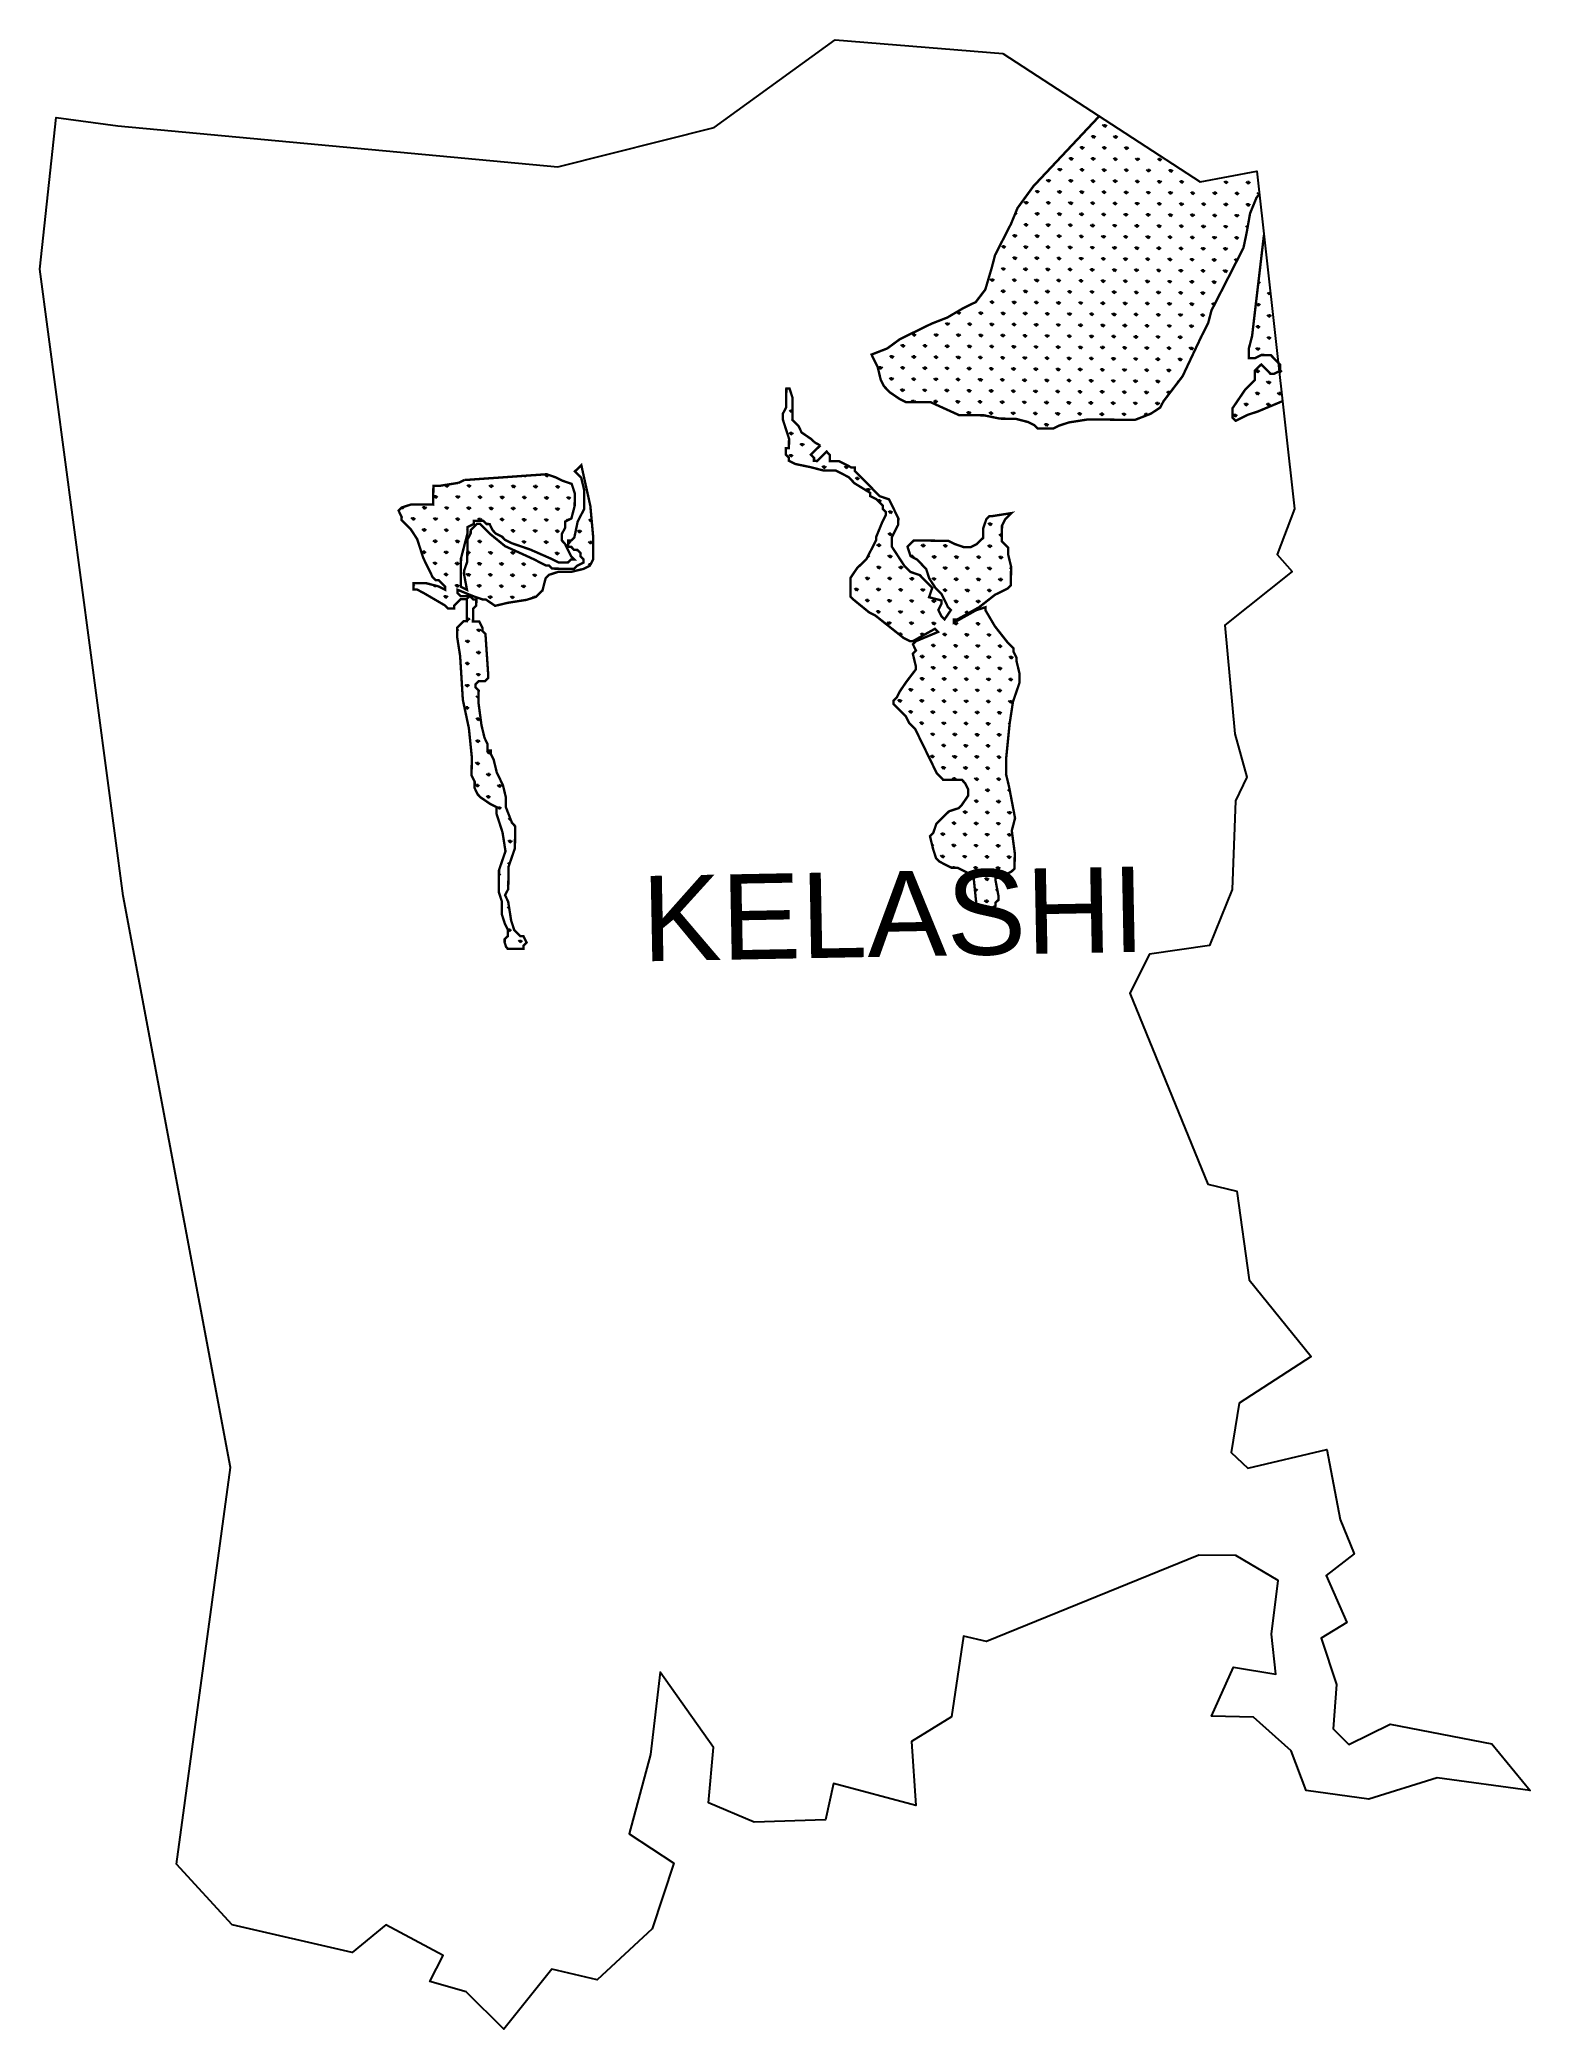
# Model space of a CAD drawing. Header units: metres. Extents: x 293535 to 295436, y 1981150 to 1983687.
import ezdxf

# ---------------------------------------------------------------- set-up
doc = ezdxf.new("R2010")
doc.units = ezdxf.units.M
doc.header["$MEASUREMENT"] = 0
doc.layers.add('MANGROOVES', color=112, linetype='Continuous')
doc.layers.add('VILLAGE NAME', color=250, linetype='Continuous')
doc.styles.get("Standard").update_dxf_attribs({"font": 'simplex.shx'})
pattern_1 = [(89.47539804198408, (0, 0), (-14.01205880690621, 14.27102686497183), [3.749999999999998, -24.53427125999998]), (44.47539804198407, (0, 0), (-14.01205881060284, 14.27102686873678), [3.749999999999998, -16.24999999999998]), (134.4753980419841, (0, 0), (-14.27102686873678, -14.01205881060284), [3.749999999999998, -16.24999999999998])]

msp = doc.modelspace()

# ---------------------------------------------------------------- texts
at = {"layer": 'VILLAGE NAME', "insert": (294301.6637472602, 1982620.453237786), "char_height": 108.7483136041808, "attachment_point": 1, "rotation": 1.1028329887230697}
msp.add_mtext_dynamic_manual_height_columns('{\\fArial|b0|i0|c0|p34;KELASHI}', width=1571.31428896485, gutter_width=543.7415680209039, heights=[0], dxfattribs=at)

# ---------------------------------------------------------------- hatches: boundary and pattern name
at = {"layer": 'MANGROOVES', "linetype": 'Continuous', "lineweight": -2}
h = msp.add_hatch(dxfattribs=at)
h.set_pattern_fill('GRASS', color=256, scale=20, angle=-0.5246019580159257)
h.set_pattern_definition(pattern_1)
h.paths.add_polyline_path([(294494.9759007394, 1983230.105961561), (294491.0780884326, 1983242.168176889), (294487.0702505708, 1983242.204874039), (294486.8500323892, 1983218.153838396), (294482.7687884271, 1983210.173523664), (294482.6953823566, 1983202.156511784), (294490.4908399284, 1983178.032082558), (294490.3807308376, 1983166.006564856), (294486.3728929758, 1983166.043261766), (294486.2994869053, 1983158.026250124), (294490.2706217468, 1983153.981047153), (294490.2339186966, 1983149.972541332), (294498.2129749358, 1983145.890640974), (294518.2156282365, 1983141.69864893), (294534.2104437053, 1983137.543353796), (294550.2418786883, 1983137.396565437), (294566.199991107, 1983129.232764244), (294574.142344296, 1983121.142358065), (294594.0715915263, 1983108.933353901), (294594.0348885059, 1983104.92484808), (294602.013861239, 1983100.842948437), (294609.9562144279, 1983092.752542257), (294609.9195113778, 1983088.744036198), (294613.8907297254, 1983084.69883275), (294613.854026705, 1983080.690326929), (294609.7726992667, 1983072.710012674), (294601.5734248459, 1983052.740877628), (294601.5367218256, 1983048.732371807), (294593.3742339313, 1983032.771742105), (294589.2929064929, 1983024.791428089), (294577.1592003107, 1983012.876001835), (294569.0333319604, 1983000.92387867), (294568.813113004, 1982976.872759819), (294572.7843313813, 1982972.827556133), (294592.6768755615, 1982956.610046387), (294600.6558482945, 1982952.528146744), (294636.4698019028, 1982924.138329983), (294644.4488581419, 1982920.056429625), (294648.4566960335, 1982920.019732714), (294676.6586237252, 1982935.796875715), (294680.6297585666, 1982931.751672745), (294652.4646174014, 1982919.983035088), (294648.4199929833, 1982916.011226892), (294652.3545083106, 1982907.957517385), (294648.3098838925, 1982903.98570919), (294652.1709931493, 1982887.914988041), (294652.1342900991, 1982883.906481981), (294639.9637973607, 1982867.982550621), (294631.8380125165, 1982856.030426741), (294627.7566850781, 1982848.050112724), (294623.7121441662, 1982844.078303814), (294623.6754411161, 1982840.069797993), (294631.6177943349, 1982831.979391336), (294639.5600640178, 1982823.888985634), (294643.4945793152, 1982815.835276365), (294651.4369325042, 1982807.744869947), (294667.1747432053, 1982775.530034542), (294678.9781221449, 1982751.368907213), (294686.9204753339, 1982743.278501034), (294710.9677530527, 1982743.058317184), (294714.938887924, 1982739.013114214), (294718.8733197153, 1982730.959405661), (294718.7999136448, 1982722.94239378), (294710.6741288006, 1982710.990269899), (294706.6295036376, 1982707.018378258), (294694.569203496, 1982703.119963884), (294686.4800381958, 1982695.176346779), (294682.4354973137, 1982691.204537868), (294678.3908728659, 1982687.232729435), (294674.2729259133, 1982675.243908644), (294670.2283850312, 1982671.272099733), (294674.0894107521, 1982655.201379061), (294677.987139523, 1982643.139164448), (294681.9583579004, 1982639.093961), (294689.9374140799, 1982635.012060642), (294697.9163867831, 1982630.930160999), (294705.9321460426, 1982630.856766462), (294721.8902584612, 1982622.692965269), (294725.8613933027, 1982618.647762537), (294729.5389873683, 1982582.534511805), (294737.5179601014, 1982578.452612162), (294745.533719331, 1982578.379217625), (294753.5861816108, 1982582.314328671), (294753.622884661, 1982586.322834492), (294757.6674255729, 1982590.294643402), (294757.704128623, 1982594.303149223), (294753.8798058629, 1982614.382375717), (294753.916508913, 1982618.390881777), (294761.9322681725, 1982618.31748724), (294765.9768090248, 1982622.28929615), (294774.0292713046, 1982626.224407434), (294778.0738122165, 1982630.196216583), (294778.2573273778, 1982650.238745928), (294774.506410718, 1982678.334984303), (294778.6610607207, 1982694.332310915), (294774.836738795, 1982714.411620855), (294771.0124160349, 1982734.490847111), (294767.151306808, 1982750.56156826), (294767.3348219693, 1982770.604097843), (294771.74647668, 1982814.660965204), (294776.0112358034, 1982842.683809519), (294780.1291827559, 1982854.67263031), (294784.2472132444, 1982866.661450386), (294784.3573223352, 1982878.686968088), (294780.4962130785, 1982894.757689238), (294780.5329160988, 1982898.766195297), (294776.5984843075, 1982906.819903851), (294776.6351873279, 1982910.828409672), (294768.6928341389, 1982918.91881609), (294752.8449143469, 1982939.108134031), (294741.0047488809, 1982959.260755777), (294741.0414519012, 1982963.269261599), (294728.9811517596, 1982959.370847225), (294700.7792240083, 1982943.593704462), (294700.8159270585, 1982947.602210522), (294704.8238484263, 1982947.565512896), (294733.0257761478, 1982963.34265542), (294753.2119446695, 1982979.193192959), (294769.3167856634, 1982987.063416481), (294773.3614108264, 1982991.035308123), (294773.5816290379, 1983015.086343527), (294769.7205197811, 1983031.157064915), (294769.7939258516, 1983039.174076557), (294765.8227910399, 1983043.219279528), (294761.8515727222, 1983047.264482975), (294762.0350878835, 1983067.30701232), (294766.116415292, 1983075.287326574), (294770.1609561741, 1983079.259135723), (294774.2055805624, 1983083.230943918), (294750.1215998232, 1983079.442621946), (294746.1137619615, 1983079.479318857), (294742.0691375434, 1983075.507510424), (294737.9511905611, 1983063.518689632), (294737.8410814703, 1983051.49317193), (294729.7519161701, 1983043.549554825), (294721.6994539201, 1983039.614443302), (294713.6837781668, 1983039.687837124), (294701.6968005598, 1983043.806435585), (294693.7178278863, 1983047.888335228), (294649.6311938167, 1983048.292005062), (294645.5866528749, 1983044.320196152), (294641.5420284867, 1983040.348387718), (294645.4398407638, 1983028.28617239), (294653.4188969731, 1983024.204272032), (294661.361166656, 1983016.113866329), (294665.3323849738, 1983012.068662882), (294669.2301137447, 1983000.006448269), (294677.1357631385, 1982987.907452345), (294685.0781163573, 1982979.817045927), (294689.0125481486, 1982971.763337135), (294692.947063446, 1982963.709627628), (294696.9181982875, 1982959.664424896), (294688.792329967, 1982947.71230197), (294684.8211951256, 1982951.757504702), (294680.8866797984, 1982959.81121397), (294684.9680072367, 1982967.791528225), (294685.0047102869, 1982971.800034046), (294669.0098947883, 1982975.955329418), (294673.1279252768, 1982987.944149256), (294669.1567076743, 1982991.989436388), (294661.2143545151, 1983000.079842806), (294657.2432196736, 1983004.125045538), (294645.2563256025, 1983008.243642807), (294637.3139724135, 1983016.334049225), (294621.502672106, 1983040.531873941), (294621.6127811968, 1983052.557391644), (294625.6941086352, 1983060.537705898), (294629.7753525972, 1983068.51802063), (294629.8487586379, 1983076.535032511), (294625.9143268168, 1983084.588741302), (294621.9798115194, 1983092.642450809), (294618.0453797579, 1983100.696159363), (294606.058485657, 1983104.814756632), (294574.2891564369, 1983137.176381588), (294574.3258594573, 1983141.184887648), (294570.3179380596, 1983141.221585274), (294562.33888188, 1983145.303485632), (294554.359909147, 1983149.385385275), (294542.3362285495, 1983149.495477676), (294542.40963462, 1983157.512489557), (294538.4384997785, 1983161.557692289), (294534.3939588666, 1983157.585883379), (294530.3493344784, 1983153.614074945), (294526.3047935367, 1983149.642266035), (294522.2968721688, 1983149.678963661), (294522.3335752189, 1983153.687469482), (294518.3624403775, 1983157.732672453), (294522.4069812596, 1983161.704481363), (294526.4516056776, 1983165.676289558), (294530.4961465895, 1983169.648098469), (294522.5170903504, 1983173.729999065), (294518.5459555387, 1983177.775201797), (294506.5957645178, 1983185.902305365), (294502.6612491608, 1983193.956014872), (294494.7189795077, 1983202.046420336)])
h = msp.add_hatch(dxfattribs=at)
h.set_pattern_fill('GRASS', color=256, scale=20, angle=-0.5246019580159257)
h.set_pattern_definition(pattern_1)
h.paths.add_polyline_path([(294217.2949555814, 1983108.374387264), (294213.3972267807, 1983120.436601877), (294201.4103327394, 1983124.555199385), (294193.43127653, 1983128.637099743), (294181.4443824589, 1983132.75569725), (294081.1741945744, 1983125.656116009), (294077.1662731767, 1983125.692813635), (294069.1138944328, 1983121.757701397), (294045.0299136937, 1983117.969379425), (294037.0141544342, 1983118.042773962), (294036.7939362228, 1983093.991738558), (294008.7389041185, 1983094.248618603), (293996.6785204709, 1983090.350204945), (293992.6339795887, 1983086.378396034), (293996.5684113801, 1983078.324687243), (293996.5317083597, 1983074.316181183), (294000.5029267073, 1983070.270977736), (294008.4452798665, 1983062.180571318), (294016.350846529, 1983050.081660032), (294020.2486588061, 1983038.019444704), (294024.1463876069, 1983025.957230091), (294032.0153346658, 1983009.849811554), (294035.9497665167, 1983001.796102762), (294039.9209848344, 1982997.750899315), (294043.928822726, 1982997.714202404), (294051.8711751401, 1982989.62371254), (294051.8344721198, 1982985.615206718), (294043.8554159105, 1982989.697107077), (294027.860683918, 1982993.852401495), (294011.8291654587, 1982993.999190807), (294011.755759418, 1982985.982178926), (294015.7635972798, 1982985.945482016), (294023.7426534891, 1982981.863581657), (294051.6509569585, 1982965.572677135), (294055.6220918, 1982961.527474403), (294063.6378509998, 1982961.454079866), (294063.67455405, 1982965.462585688), (294067.719178468, 1982969.434393644), (294071.7637193501, 1982973.406202793), (294079.7794786096, 1982973.332808256), (294079.5225574076, 1982945.273267031), (294075.5146360099, 1982945.309964657), (294067.4255542159, 1982937.366346598), (294067.3154451251, 1982925.340828896), (294071.1030648053, 1982901.253096581), (294074.5970602036, 1982845.097317219), (294082.2824921906, 1982808.947369337), (294085.9600862563, 1982772.834118843), (294085.7398680747, 1982748.783083439), (294089.6742998958, 1982740.729374647), (294089.6008938551, 1982732.712363005), (294093.5353256464, 1982724.658654213), (294097.5065440238, 1982720.613450766), (294109.4567342699, 1982712.486263514), (294117.4357904792, 1982708.404363155), (294117.3623844087, 1982700.387351513), (294125.1579254866, 1982676.262921572), (294128.9455451369, 1982652.175189257), (294124.8275981843, 1982640.186368465), (294120.7095677257, 1982628.197548389), (294120.4526464939, 1982600.138006926), (294124.350458771, 1982588.075791836), (294124.2036466599, 1982572.041768074), (294128.1013754308, 1982559.979553461), (294132.0358072221, 1982551.925844669), (294131.9624011517, 1982543.908833027), (294127.9178602695, 1982539.937024117), (294127.8811572194, 1982535.928518057), (294129.8300216198, 1982529.89741087), (294131.8155890405, 1982527.874809504), (294151.8549454212, 1982527.69132328), (294151.8916484416, 1982531.699829102), (294155.9362728298, 1982535.671637297), (294152.0017575324, 1982543.725346804), (294147.9939196408, 1982543.762043715), (294140.0515664518, 1982551.852450132), (294136.1538376808, 1982563.914664984), (294132.3661344945, 1982588.002398014), (294128.4317027032, 1982596.056106567), (294132.5129466355, 1982604.036421537), (294132.7698678374, 1982632.095962763), (294141.0058452785, 1982656.07360363), (294141.2627664804, 1982684.133145094), (294137.2916316688, 1982688.178347826), (294129.4593876004, 1982708.294271708), (294129.5694974661, 1982720.319873095), (294125.7084717155, 1982736.390593529), (294121.773956418, 1982744.444302797), (294117.8395245969, 1982752.498011589), (294113.9784153402, 1982768.568732738), (294110.0439835489, 1982776.62244153), (294110.0806865692, 1982780.63094759), (294106.0728486776, 1982780.667644501), (294106.1462547481, 1982788.684656143), (294102.2117394507, 1982796.738365889), (294098.3507137299, 1982812.809086323), (294094.5997135639, 1982840.905325413), (294094.7465256751, 1982856.939348698), (294090.7753908634, 1982860.984551668), (294090.8120938838, 1982864.993057489), (294094.8566347957, 1982868.9648664), (294102.8723940253, 1982868.891471863), (294106.9170184135, 1982872.863280058), (294106.9537214339, 1982876.871785879), (294103.4229394794, 1982929.019060373), (294099.4518046975, 1982933.064263344), (294099.4885077178, 1982937.072769165), (294095.5539923906, 1982945.126478672), (294087.5383166373, 1982945.199872494), (294087.6851287484, 1982961.233896017), (294091.7296696901, 1982965.205704927), (294091.8030757308, 1982973.222716808), (294087.7952378392, 1982973.259413719), (294083.8240195215, 1982977.304617167), (294071.8004224002, 1982977.414708614), (294067.8292875588, 1982981.459911585), (294067.8659906089, 1982985.468417406), (294087.8319408894, 1982977.26791954), (294099.8188349903, 1982973.149322271), (294103.8266728222, 1982973.11262536), (294115.7768639028, 1982964.985521793), (294131.8450854123, 1982968.847238541), (294155.9289826751, 1982972.635561466), (294167.9893663526, 1982976.533975124), (294176.0784481168, 1982984.477593184), (294180.2331824005, 1983000.475002527), (294184.2777232826, 1983004.446811676), (294196.3380234241, 1983008.345225811), (294212.3695418835, 1983008.198436737), (294228.4376799464, 1983012.0601542), (294236.4901422262, 1983015.995265484), (294240.5714696646, 1983023.975579739), (294240.8283908963, 1983052.035120964), (294237.1874998212, 1983092.156877518), (294225.6410421133, 1983144.377546072), (294217.5518768132, 1983136.433928728), (294225.4942300022, 1983128.34352231), (294229.355255723, 1983112.272801638), (294229.1350375414, 1983088.221766472), (294220.9725496769, 1983072.261136532), (294216.7811131477, 1983052.255304813), (294212.736572206, 1983048.283495903), (294208.7286508679, 1983048.320193529), (294208.6552448273, 1983040.303181648), (294212.6631661654, 1983040.266484022), (294216.6343010068, 1983036.22128129), (294220.6422223747, 1983036.184583664), (294224.6133572459, 1983032.139380693), (294224.5766541958, 1983028.130874872), (294228.5477890372, 1983024.08567214), (294228.5110860169, 1983020.07716608), (294220.4587072134, 1983016.142054081), (294216.4140828252, 1983012.170245647), (294188.3590507209, 1983012.427125454), (294184.3878323734, 1983016.472329378), (294180.3799945116, 1983016.509026289), (294164.421882093, 1983024.672827244), (294128.4979028702, 1983041.037125349), (294108.6053586304, 1983057.254634857), (294104.6341402829, 1983061.299838543), (294100.663005501, 1983065.345041513), (294096.6917871237, 1983069.390244961), (294092.6839492619, 1983069.426941872), (294088.63940835, 1983065.455132961), (294084.594783932, 1983061.483324528), (294084.5580809116, 1983057.474818707), (294080.4768369794, 1983049.494503975), (294080.2199157774, 1983021.434962511), (294076.1018852592, 1983009.446142435), (294076.0651822388, 1983005.437636614), (294079.8895877302, 1982985.358325958), (294071.910531491, 1982989.440226316), (294072.2408595383, 1983025.516863108), (294080.5502430499, 1983057.511515617), (294080.6236491203, 1983065.528527498), (294088.6761113703, 1983069.463638783), (294088.7128144205, 1983073.472144604), (294100.7364115715, 1983073.362053156), (294104.7075463533, 1983069.316850424), (294108.7154677212, 1983069.280152559), (294112.6498995423, 1983061.226443768), (294116.6210343838, 1983057.181241035), (294124.6000906229, 1983053.099340677), (294128.5713089406, 1983049.05413723), (294136.5502816439, 1983044.972237349), (294148.5372592211, 1983040.853639126), (294160.524153322, 1983036.735041857), (294188.4691598117, 1983024.452643394), (294196.4481325448, 1983020.370743513), (294208.471729666, 1983020.260652065), (294212.5163540244, 1983024.232460499), (294216.524191916, 1983024.195763588), (294212.5530570447, 1983028.24096632), (294208.6185417771, 1983036.294675827), (294204.6841099858, 1983044.34838438), (294200.7129751146, 1983048.393587351), (294200.7863811851, 1983056.410598993), (294204.8676251471, 1983064.390913963), (294204.9410312176, 1983072.407925606), (294212.9934934378, 1983076.343037128), (294217.1481434405, 1983092.340363741)])

# ---------------------------------------------------------------- linework, layer by layer
at = {"color": 3, "flags": 128}
for points in [[(294762.9054518184, 1983669.037699337), (295014.5546459765, 1983505.335171482), (295086.8295526466, 1983519.045934297), (295135.0610874499, 1983088.489576752), (295112.7841440442, 1983030.487087409), (295131.9037591374, 1983008.668236098), (295045.9842912165, 1982940.28429263), (295058.7948872406, 1982801.736637354), (295074.1204221481, 1982746.760983997), (295059.8365230194, 1982716.557439206), (295055.4791670525, 1982603.345577827), (295026.632127382, 1982531.882161579), (294950.1303528954, 1982520.736241895), (294925.0463294907, 1982471.111737914), (295024.3246743155, 1982227.82473618), (295061.5778868604, 1982218.713927635), (295076.9864397696, 1982105.856840303), (295156.330620141, 1982007.975324543), (295064.6050880756, 1981948.375248513), (295054.4302142053, 1981885.70313313), (295075.5102307537, 1981865.899300481), (295176.283806626, 1981889.593851594), (295193.3565041174, 1981800.053407281), (295211.0907444925, 1981756.276751356), (295175.3740409575, 1981728.727347999), (295201.6657226267, 1981668.878849694), (295169.1146180064, 1981648.806804398), (295188.5295725252, 1981589.743826887), (295184.4880423555, 1981533.325684604), (295204.3369302723, 1981513.541144296), (295257.0095054317, 1981539.43825333), (295386.4913427763, 1981514.10865221), (295435.5237859272, 1981454.61031827), (295317.0034726749, 1981470.841859835), (295229.6724909447, 1981443.571983468), (295149.873938775, 1981454.78064827), (295130.7124234239, 1981505.518375177), (295082.5014865761, 1981548.303198622), (295029.2548689478, 1981549.349668738), (295057.2910143909, 1981611.978556739), (295111.0670343242, 1981603.047343949), (295105.4908447447, 1981653.918000571), (295114.1927919087, 1981722.399385198), (295060.1399915966, 1981754.270360226), (295012.9434985595, 1981754.870171483), (294742.3559810882, 1981644.7930958), (294712.7593214965, 1981651.361553343), (294697.7682808624, 1981548.64252634), (294646.8028080713, 1981517.215371682), (294652.2111020864, 1981435.638364374), (294547.1842517735, 1981463.913218602), (294537.0453098703, 1981417.465397177), (294445.923344321, 1981414.366151404), (294387.7240444967, 1981439.219814488), (294394.0186043294, 1981509.428020452), (294325.9929319241, 1981605.606196892), (294314.0658322125, 1981500.467406045), (294286.492162492, 1981399.538369989), (294343.5308434942, 1981362.313275434), (294316.1231322144, 1981278.335364475), (294246.0059428547, 1981213.538960688), (294188.0669454216, 1981226.82483674), (294126.8517566944, 1981150.473929691), (294078.9520947815, 1981198.117664089), (294032.3815567889, 1981211.137350302), (294049.519591507, 1981244.347307614), (293976.397259798, 1981283.670372439), (293933.256812998, 1981248.441444817), (293780.3726246015, 1981283.627341169), (293709.5411808661, 1981360.758152833), (293778.2585125889, 1981866.590081543), (293641.6250615483, 1982595.296988098), (293535.167662823, 1983394.08172439), (293555.9621352105, 1983587.629885582), (293634.7189909969, 1983576.798999902), (294195.782856163, 1983524.428754441), (294395.1521279837, 1983574.661553479), (294549.3730965932, 1983686.588208949)], [(294549.3730965932, 1983686.588208949), (294762.9054518184, 1983669.037699337)]]:
    msp.add_lwpolyline(points, dxfattribs=at)
at = {"layer": 'MANGROOVES', "linetype": 'Continuous', "lineweight": -2}
for p, q in [((294892.9532061304, 1983575.370120671), (294890.3259451034, 1983578.045938209)), ((294892.9531429827, 1983575.371197423), (294892.9874776209, 1983579.121040237)), ((294892.9532061285, 1983575.370120672), (294895.6290236664, 1983577.997381699)), ((294864.4111523933, 1983547.34600305), (294861.7838913663, 1983550.021820588)), ((294864.4110892523, 1983547.347079769), (294864.4454238905, 1983551.096922583)), ((294864.4111523911, 1983547.346003051), (294867.0869699289, 1983549.973264078)), ((294878.6821792619, 1983561.358061861), (294876.0549182349, 1983564.033879398)), ((294878.6821161175, 1983561.359138596), (294878.7164507557, 1983565.108981411)), ((294878.6821792598, 1983561.358061862), (294881.3579967977, 1983563.985322889)), ((294892.6942380725, 1983547.087034992), (294890.0669770455, 1983549.76285253)), ((294892.6941749245, 1983547.088111731), (294892.7285095626, 1983550.837954545)), ((294892.6942380703, 1983547.087034993), (294895.3700556082, 1983549.71429602)), ((294906.965264941, 1983561.099093803), (294904.338003914, 1983563.774911341)), ((294906.9652017895, 1983561.100170558), (294906.9995364277, 1983564.850013372)), ((294906.965264939, 1983561.099093803), (294909.6410824769, 1983563.72635483)), ((294920.9773237516, 1983546.828066934), (294918.3500627246, 1983549.503884472)), ((294920.9772605965, 1983546.829143693), (294921.0115952347, 1983550.578986507)), ((294920.9773237497, 1983546.828066935), (294923.6531412876, 1983549.455327962)), ((294835.8690986556, 1983519.321885429), (294833.2418376287, 1983521.997702966)), ((294835.869035522, 1983519.322962115), (294835.9033701602, 1983523.07280493)), ((294835.8690986536, 1983519.32188543), (294838.5449161915, 1983521.949146457)), ((294850.1401255244, 1983533.333944239), (294847.5128644974, 1983536.009761777)), ((294850.1400623872, 1983533.335020942), (294850.1743970254, 1983537.084863756)), ((294850.1401255223, 1983533.333944241), (294852.8159430602, 1983535.961205268)), ((294864.152184335, 1983519.062917371), (294861.5249233081, 1983521.738734909)), ((294864.1521211941, 1983519.063994077), (294864.1864558322, 1983522.813836891)), ((294864.1521843328, 1983519.062917372), (294866.8280018707, 1983521.690178399)), ((294878.4232112039, 1983533.074976181), (294875.7959501769, 1983535.750793719)), ((294878.4231480592, 1983533.076052904), (294878.4574826974, 1983536.825895719)), ((294878.4232112016, 1983533.074976182), (294881.0990287394, 1983535.702237209)), ((294892.4352700145, 1983518.803949313), (294889.8080089875, 1983521.479766851)), ((294892.4352068662, 1983518.805026039), (294892.4695415043, 1983522.554868853)), ((294892.4352700123, 1983518.803949313), (294895.1110875502, 1983521.43121034)), ((294906.7062968831, 1983532.816008123), (294904.0790358561, 1983535.491825661)), ((294906.7062337312, 1983532.817084866), (294906.7405683694, 1983536.56692768)), ((294906.706296881, 1983532.816008124), (294909.3821144189, 1983535.443269151)), ((294920.7183556937, 1983518.544981255), (294918.0910946667, 1983521.220798793)), ((294920.7182925383, 1983518.546058001), (294920.7526271764, 1983522.295900815)), ((294920.7183556913, 1983518.544981255), (294923.3941732292, 1983521.172242282)), ((294934.9893825622, 1983532.557040066), (294932.3621215352, 1983535.232857603)), ((294934.9893194034, 1983532.558116828), (294935.0236540415, 1983536.307959642)), ((294934.98938256, 1983532.557040066), (294937.6652000979, 1983535.184301093)), ((294949.0014413728, 1983518.286013197), (294946.3741803459, 1983520.961830735)), ((294949.0013782102, 1983518.287089963), (294949.0357128484, 1983522.036932777)), ((294949.0014413708, 1983518.286013197), (294951.6772589086, 1983520.913274224)), ((294963.272468242, 1983532.298072007), (294960.645207215, 1983534.973889545)), ((294963.2724050754, 1983532.29914879), (294963.3067397136, 1983536.048991604)), ((294963.2724682395, 1983532.298072007), (294965.9482857774, 1983534.925333034)), ((294977.2845270527, 1983518.027045139), (294974.6572660257, 1983520.702862677)), ((294977.2844638823, 1983518.028121925), (294977.3187985204, 1983521.777964739)), ((294977.2845270501, 1983518.027045139), (294979.960344588, 1983520.654306166)), ((294807.3269817917, 1983491.298844461), (294807.3613164299, 1983495.048687275)), ((294821.5980717867, 1983505.309826618), (294818.9708107598, 1983507.985644156)), ((294821.5980086569, 1983505.310903288), (294821.632343295, 1983509.060746103)), ((294821.5980717849, 1983505.309826619), (294824.2738893228, 1983507.937087646)), ((294849.8811574663, 1983505.05085856), (294847.2538964393, 1983507.726676098)), ((294849.8810943289, 1983505.05193525), (294849.9154289671, 1983508.801778064)), ((294849.8811574641, 1983505.050858561), (294852.556975002, 1983507.678119588)), ((294878.1642431457, 1983504.791890502), (294875.5369821187, 1983507.46770804)), ((294878.164180001, 1983504.792967212), (294878.1985146391, 1983508.542810027)), ((294878.1642431436, 1983504.791890503), (294880.8400606815, 1983507.41915153)), ((294906.4473288251, 1983504.532922444), (294903.8200677981, 1983507.208739982)), ((294906.447265673, 1983504.533999174), (294906.4816003111, 1983508.283841988)), ((294906.4473288226, 1983504.532922444), (294909.1231463604, 1983507.160183471)), ((294934.7304145044, 1983504.273954386), (294932.1031534774, 1983506.949771924)), ((294934.7303513451, 1983504.275031136), (294934.7646859832, 1983508.02487395)), ((294934.730414502, 1983504.273954386), (294937.4062320399, 1983506.901215413)), ((294963.0135001835, 1983504.014986328), (294960.3862391565, 1983506.690803866)), ((294963.0134370172, 1983504.016063098), (294963.0477716553, 1983507.765905912)), ((294963.0135001814, 1983504.014986328), (294965.6893177193, 1983506.642247355)), ((294991.2965858633, 1983503.75601827), (294988.6693248363, 1983506.431835808)), ((294991.2965226892, 1983503.75709506), (294991.3308573273, 1983507.506937874)), ((294991.2965858607, 1983503.75601827), (294993.9724033985, 1983506.383279297)), ((295047.8627572217, 1983503.238082155), (295045.2354961947, 1983505.913899692)), ((295047.8626940332, 1983503.239158983), (295047.8970286713, 1983506.989001798)), ((295047.8627572192, 1983503.238082154), (295050.5385747571, 1983505.865343181)), ((295076.1458429011, 1983502.979114096), (295073.5185818741, 1983505.654931634)), ((295076.1457797052, 1983502.980190945), (295076.1801143434, 1983506.730033759)), ((295076.1458428986, 1983502.979114095), (295078.8216604365, 1983505.606375122)), ((294793.0560180496, 1983477.285708997), (294790.4287570226, 1983479.961526535)), ((294793.0559549265, 1983477.286785634), (294793.0902895646, 1983481.036628449)), ((294793.0560180474, 1983477.285708998), (294795.7318355853, 1983479.912970025)), ((294807.3270449183, 1983491.297767807), (294804.6997838913, 1983493.973585345)), ((294807.3270449162, 1983491.297767809), (294810.002862454, 1983493.925028836)), ((294821.3391037289, 1983477.026740939), (294818.7118427019, 1983479.702558477)), ((294821.3390405986, 1983477.027817596), (294821.3733752368, 1983480.777660411)), ((294821.3391037267, 1983477.02674094), (294824.0149212645, 1983479.654001967)), ((294835.6101305974, 1983491.03879975), (294832.9828695704, 1983493.714617288)), ((294835.6100674638, 1983491.039876423), (294835.6444021019, 1983494.789719238)), ((294835.6101305954, 1983491.03879975), (294838.2859481333, 1983493.666060777)), ((294849.622189408, 1983476.767772881), (294846.994928381, 1983479.443590419)), ((294849.6221262707, 1983476.768849558), (294849.6564609088, 1983480.518692372)), ((294849.6221894061, 1983476.767772882), (294852.298006944, 1983479.395033909)), ((294863.8932162769, 1983490.779831691), (294861.2659552499, 1983493.455649229)), ((294863.8931531358, 1983490.780908385), (294863.9274877739, 1983494.530751199)), ((294863.8932162749, 1983490.779831692), (294866.5690338127, 1983493.407092719)), ((294877.9052750875, 1983476.508804823), (294875.2780140605, 1983479.184622361)), ((294877.9052119427, 1983476.50988152), (294877.9395465808, 1983480.259724335)), ((294877.9052750851, 1983476.508804823), (294880.581092623, 1983479.13606585)), ((294892.1763019563, 1983490.520863634), (294889.5490409293, 1983493.196681171)), ((294892.1762388079, 1983490.521940347), (294892.2105734461, 1983494.271783161)), ((294892.1763019538, 1983490.520863634), (294894.8521194917, 1983493.148124661)), ((294906.1883607669, 1983476.249836765), (294903.5610997399, 1983478.925654303)), ((294906.1882976147, 1983476.250913482), (294906.2226322528, 1983480.000756296)), ((294906.1883607646, 1983476.249836765), (294908.8641783025, 1983478.877097792)), ((294920.4593876358, 1983490.261895576), (294917.8321266088, 1983492.937713113)), ((294920.45932448, 1983490.262972309), (294920.4936591181, 1983494.012815123)), ((294920.4593876333, 1983490.261895576), (294923.1352051712, 1983492.889156603)), ((294934.4714464464, 1983475.990868707), (294931.8441854194, 1983478.666686245)), ((294934.4713832868, 1983475.991945444), (294934.505717925, 1983479.741788258)), ((294934.4714464439, 1983475.990868707), (294937.1472639818, 1983478.618129734)), ((294948.742473315, 1983490.002927518), (294946.115212288, 1983492.678745055)), ((294948.7424101519, 1983490.004004271), (294948.7767447901, 1983493.753847085)), ((294948.7424733127, 1983490.002927518), (294951.4182908505, 1983492.630188545)), ((294962.7545321256, 1983475.731900649), (294960.1272710986, 1983478.407718187)), ((294962.7544689589, 1983475.732977406), (294962.788803597, 1983479.482820221)), ((294962.7545321232, 1983475.731900649), (294965.4303496611, 1983478.359161676)), ((294977.0255589941, 1983489.74395946), (294974.3982979671, 1983492.419776998)), ((294977.025495824, 1983489.745036233), (294977.0598304622, 1983493.494879047)), ((294977.0255589919, 1983489.743959459), (294979.7013765298, 1983492.371220486)), ((294991.0376178047, 1983475.472932591), (294988.4103567777, 1983478.148750129)), ((294991.0375546309, 1983475.474009368), (294991.071889269, 1983479.223852182)), ((294991.0376178027, 1983475.472932591), (294993.7134353406, 1983478.100193618)), ((295005.3086446739, 1983489.484991402), (295002.6813836469, 1983492.160808939)), ((295005.308581496, 1983489.486068194), (295005.3429161342, 1983493.235911009)), ((295005.3086446714, 1983489.484991401), (295007.9844622093, 1983492.112252428)), ((295019.3207034845, 1983475.213964533), (295016.6934424575, 1983477.889782071)), ((295019.3206403028, 1983475.21504133), (295019.354974941, 1983478.964884144)), ((295019.3207034817, 1983475.213964533), (295021.9965210196, 1983477.84122556)), ((295033.5917303531, 1983489.226023344), (295030.9644693261, 1983491.901840881)), ((295033.5916671681, 1983489.227100156), (295033.6260018062, 1983492.976942971)), ((295033.5917303505, 1983489.226023343), (295036.2675478883, 1983491.85328437)), ((295047.6037891638, 1983474.954996475), (295044.9765281368, 1983477.630814013)), ((295047.6037259749, 1983474.956073291), (295047.6380606131, 1983478.705916106)), ((295047.6037891612, 1983474.954996474), (295050.2796066991, 1983477.582257501)), ((295061.8748160324, 1983488.967055286), (295059.2475550054, 1983491.642872824)), ((295061.87475284, 1983488.968132118), (295061.9090874782, 1983492.717974933)), ((295061.8748160299, 1983488.967055285), (295064.5506335678, 1983491.594316312)), ((295075.886874843, 1983474.696028417), (295073.259613816, 1983477.371845955)), ((295075.8868116469, 1983474.697105253), (295075.9211462851, 1983478.446948067)), ((295075.8868748407, 1983474.696028416), (295078.5626923785, 1983477.323289443)), ((295089.6541336881, 1983489.221165791), (295087.5306406848, 1983491.383904766)), ((295090.1684693588, 1983489.870207463), (295090.1921731501, 1983492.459006894)), ((294778.7849911806, 1983463.273650186), (294778.3602507894, 1983463.706240544)), ((294778.7849280614, 1983463.274726807), (294778.7986555139, 1983464.773964664)), ((294778.7849911787, 1983463.273650188), (294781.4608087166, 1983465.900911215)), ((294792.7970499913, 1983449.002623318), (294790.1697889643, 1983451.678440855)), ((294792.7969868682, 1983449.003699942), (294792.8313215064, 1983452.753542757)), ((294792.7970499892, 1983449.002623319), (294795.4728675271, 1983451.629884346)), ((294807.0680768602, 1983463.014682128), (294804.4408158332, 1983465.690499666)), ((294807.0680137334, 1983463.015758769), (294807.1023483716, 1983466.765601584)), ((294807.0680768579, 1983463.014682129), (294809.7438943958, 1983465.641943156)), ((294821.0801356708, 1983448.743655259), (294818.4528746438, 1983451.419472797)), ((294821.0800725403, 1983448.744731904), (294821.1144071785, 1983452.494574719)), ((294821.0801356687, 1983448.743655261), (294823.7559532066, 1983451.370916288)), ((294835.3511625395, 1983462.75571407), (294832.7239015125, 1983465.431531608)), ((294835.3510994055, 1983462.756790731), (294835.3854340437, 1983466.506633546)), ((294835.3511625374, 1983462.755714071), (294838.0269800753, 1983465.382975098)), ((294849.3632213501, 1983448.484687202), (294846.7359603231, 1983451.160504739)), ((294849.3631582124, 1983448.485763866), (294849.3974928505, 1983452.23560668)), ((294849.3632213477, 1983448.484687202), (294852.0390388856, 1983451.111948229)), ((294863.6342482186, 1983462.496746012), (294861.0069871916, 1983465.17256355)), ((294863.6341850775, 1983462.497822693), (294863.6685197157, 1983466.247665507)), ((294863.6342482164, 1983462.496746013), (294866.3100657543, 1983465.12400704)), ((294877.6463070292, 1983448.225719144), (294875.0190460022, 1983450.901536682)), ((294877.6462438844, 1983448.226795828), (294877.6805785226, 1983451.976638643)), ((294877.6463070271, 1983448.225719144), (294880.322124565, 1983450.852980171)), ((294891.9173338981, 1983462.237777954), (294889.2900728711, 1983464.913595492)), ((294891.9172707496, 1983462.238854655), (294891.9516053878, 1983465.988697469)), ((294891.9173338959, 1983462.237777955), (294894.5931514337, 1983464.865038982)), ((294905.9293927088, 1983447.966751086), (294903.3021316818, 1983450.642568623)), ((294905.9293295564, 1983447.96782779), (294905.9636641946, 1983451.717670604)), ((294905.9293927065, 1983447.966751086), (294908.6052102444, 1983450.594012113)), ((294920.2004195775, 1983461.978809896), (294917.5731585505, 1983464.654627434)), ((294920.2003564217, 1983461.979886617), (294920.2346910599, 1983465.729729431)), ((294920.2004195752, 1983461.978809896), (294922.8762371131, 1983464.606070923)), ((294934.2124783882, 1983447.707783028), (294931.5852173612, 1983450.383600566)), ((294934.2124152285, 1983447.708859752), (294934.2467498667, 1983451.458702566)), ((294934.2124783858, 1983447.707783028), (294936.8882959237, 1983450.335044055)), ((294948.483505257, 1983461.719841838), (294945.85624423, 1983464.395659376)), ((294948.4834420937, 1983461.720918579), (294948.5177767318, 1983465.470761393)), ((294948.4835052545, 1983461.719841838), (294951.1593227924, 1983464.347102865)), ((294962.4955640676, 1983447.44881497), (294959.8683030406, 1983450.124632508)), ((294962.4955009006, 1983447.449891714), (294962.5298355388, 1983451.199734529)), ((294962.4955640652, 1983447.44881497), (294965.1713816031, 1983450.076075997)), ((294976.7665909362, 1983461.46087378), (294974.1393299092, 1983464.136691318)), ((294976.7665277657, 1983461.461950541), (294976.8008624039, 1983465.211793355)), ((294976.766590934, 1983461.46087378), (294979.4424084718, 1983464.088134807)), ((294990.7786497468, 1983447.189846912), (294988.1513887199, 1983449.86566445)), ((294990.7785865726, 1983447.190923676), (294990.8129212108, 1983450.94076649)), ((294990.7786497443, 1983447.189846911), (294993.4544672822, 1983449.817107938)), ((295005.0496766153, 1983461.201905722), (295002.4224155883, 1983463.87772326)), ((295005.0496134377, 1983461.202982503), (295005.0839480759, 1983464.952825317)), ((295005.049676613, 1983461.201905722), (295007.7254941509, 1983463.829166749)), ((295019.061735426, 1983446.930878854), (295016.434474399, 1983449.606696392)), ((295019.0616722446, 1983446.931955638), (295019.0960068827, 1983450.681798452)), ((295019.0617354237, 1983446.930878853), (295021.7375529616, 1983449.55813988)), ((295033.3327622951, 1983460.942937664), (295030.7055012682, 1983463.618755202)), ((295033.3326991098, 1983460.944014465), (295033.367033748, 1983464.693857279)), ((295033.3327622925, 1983460.942937664), (295036.0085798303, 1983463.570198691)), ((295047.3448211058, 1983446.671910796), (295044.7175600788, 1983449.347728334)), ((295047.3447579166, 1983446.672987599), (295047.3790925548, 1983450.422830414)), ((295047.3448211032, 1983446.671910795), (295050.0206386411, 1983449.299171822)), ((295061.6158479744, 1983460.683969606), (295058.9885869474, 1983463.359787144)), ((295061.6157847818, 1983460.685046426), (295061.6501194199, 1983464.434889241)), ((295061.6158479719, 1983460.683969606), (295064.2916655098, 1983463.311230633)), ((295075.0910939709, 1983446.959676818), (295073.000645758, 1983449.088760276)), ((294764.2549962539, 1983420.978505696), (294761.6277352269, 1983423.654323234)), ((294764.2549331379, 1983420.979582289), (294764.2892677761, 1983424.729425103)), ((294764.2549962518, 1983420.978505698), (294766.9308137897, 1983423.605766725)), ((294778.5260231226, 1983434.990564507), (294775.8987620956, 1983437.666382045)), ((294778.5259600031, 1983434.991641115), (294778.5602946412, 1983438.74148393)), ((294778.5260231205, 1983434.990564508), (294781.2018406584, 1983437.617825535)), ((294792.5380819332, 1983420.719537638), (294789.9108209062, 1983423.395355176)), ((294792.5380188099, 1983420.72061425), (294792.5723534481, 1983424.470457065)), ((294792.5380819312, 1983420.71953764), (294795.2138994691, 1983423.346798667)), ((294806.8091088019, 1983434.731596449), (294804.1818477749, 1983437.407413987)), ((294806.8090456752, 1983434.732673077), (294806.8433803133, 1983438.482515892)), ((294806.8091088, 1983434.73159645), (294809.4849263378, 1983437.358857477)), ((294820.8211676125, 1983420.46056958), (294818.1939065855, 1983423.136387118)), ((294820.821104482, 1983420.461646212), (294820.8554391202, 1983424.211489027)), ((294820.8211676102, 1983420.460569581), (294823.4969851481, 1983423.087830608)), ((294835.0921944815, 1983434.472628391), (294832.4649334545, 1983437.148445929)), ((294835.0921313472, 1983434.473705039), (294835.1264659854, 1983438.223547854)), ((294835.092194479, 1983434.472628392), (294837.7680120168, 1983437.099889419)), ((294849.1042532921, 1983420.201601522), (294846.4769922651, 1983422.87741906)), ((294849.1041901541, 1983420.202678174), (294849.1385247923, 1983423.952520988)), ((294849.1042532897, 1983420.201601523), (294851.7800708276, 1983422.82886255)), ((294863.3752801607, 1983434.213660333), (294860.7480191338, 1983436.889477871)), ((294863.3752170192, 1983434.214737001), (294863.4095516574, 1983437.964579815)), ((294863.3752801584, 1983434.213660334), (294866.0510976963, 1983436.840921361)), ((294877.3873389714, 1983419.942633464), (294874.7600779444, 1983422.618451002)), ((294877.3872758261, 1983419.943710136), (294877.4216104643, 1983423.693552951)), ((294877.387338969, 1983419.942633465), (294880.0631565069, 1983422.569894492)), ((294891.6583658399, 1983433.954692275), (294889.0311048129, 1983436.630509813)), ((294891.6583026914, 1983433.955768963), (294891.6926373295, 1983437.705611777)), ((294891.6583658378, 1983433.954692275), (294894.3341833756, 1983436.581953302)), ((294905.6704246505, 1983419.683665407), (294903.0431636235, 1983422.359482944)), ((294905.6703614981, 1983419.684742098), (294905.7046961363, 1983423.434584912)), ((294905.6704246483, 1983419.683665407), (294908.3462421862, 1983422.310926434)), ((294919.9414515194, 1983433.695724217), (294917.3141904924, 1983436.371541755)), ((294919.9413883634, 1983433.696800925), (294919.9757230016, 1983437.446643739)), ((294919.9414515171, 1983433.695724217), (294922.6172690549, 1983436.322985244)), ((294933.95351033, 1983419.424697348), (294931.326249303, 1983422.100514886)), ((294933.9534471703, 1983419.42577406), (294933.9877818084, 1983423.175616874)), ((294933.9535103278, 1983419.424697348), (294936.6293278657, 1983422.051958375)), ((294948.2245371988, 1983433.436756159), (294945.5972761718, 1983436.112573697)), ((294948.2244740354, 1983433.437832887), (294948.2588086735, 1983437.187675701)), ((294948.2245371965, 1983433.436756159), (294950.9003547344, 1983436.064017186)), ((294962.2365960094, 1983419.165729291), (294959.6093349824, 1983421.841546828)), ((294962.2365328423, 1983419.166806022), (294962.2708674805, 1983422.916648837)), ((294962.2365960068, 1983419.16572929), (294964.9124135447, 1983421.792990317)), ((294976.5076228782, 1983433.177788101), (294973.8803618512, 1983435.853605639)), ((294976.5075597074, 1983433.178864849), (294976.5418943456, 1983436.928707663)), ((294976.5076228756, 1983433.177788101), (294979.1834404134, 1983435.805049128)), ((294990.5196816889, 1983418.906761233), (294987.8924206619, 1983421.58257877)), ((294990.5196185143, 1983418.907837984), (294990.5539531525, 1983422.657680798)), ((294990.5196816863, 1983418.906761232), (294993.1954992242, 1983421.534022259)), ((295004.7907085575, 1983432.918820043), (295002.1634475305, 1983435.594637581)), ((295004.7906453795, 1983432.919896811), (295004.8249800176, 1983436.669739625)), ((295004.790708555, 1983432.918820043), (295007.4665260929, 1983435.54608107)), ((295018.8027673681, 1983418.647793174), (295016.1755063411, 1983421.323610712)), ((295018.8027041863, 1983418.648869946), (295018.8370388245, 1983422.39871276)), ((295018.8027673658, 1983418.647793174), (295021.4785849036, 1983421.275054201)), ((295033.0737942366, 1983432.659851985), (295030.4465332096, 1983435.335669523)), ((295033.0737310515, 1983432.660928773), (295033.1080656897, 1983436.410771587)), ((295033.0737942345, 1983432.659851985), (295035.7496117724, 1983435.287113012)), ((295047.0858530472, 1983418.388825117), (295044.4585920202, 1983421.064642654)), ((295047.0857898584, 1983418.389901907), (295047.1201244965, 1983422.139744722)), ((295047.0858530448, 1983418.388825116), (295049.7616705827, 1983421.016086143)), ((295061.3568799164, 1983432.400883927), (295058.7296188894, 1983435.076701465)), ((295061.3568167235, 1983432.401960734), (295061.3911513616, 1983436.151803549)), ((295061.3568799135, 1983432.400883926), (295064.0326974514, 1983435.028144953)), ((294752.451213615, 1983409.388919467), (294752.6597869209, 1983409.593707914)), ((294763.9960281956, 1983392.695420017), (294761.3687671686, 1983395.371237555)), ((294763.9959650796, 1983392.696496597), (294764.0302997178, 1983396.446339411)), ((294763.9960281938, 1983392.695420018), (294766.6718457317, 1983395.322681045)), ((294778.2670550645, 1983406.707478828), (294775.6397940375, 1983409.383296365)), ((294778.2669919448, 1983406.708555423), (294778.301326583, 1983410.458398238)), ((294778.2670550625, 1983406.707478829), (294780.9428726004, 1983409.334739856)), ((294792.2791138751, 1983392.436451959), (294789.6518528481, 1983395.112269497)), ((294792.2790507516, 1983392.437528558), (294792.3133853898, 1983396.187371373)), ((294792.2791138728, 1983392.43645196), (294794.9549314107, 1983395.063712987)), ((294806.5501407438, 1983406.44851077), (294803.9228797168, 1983409.124328307)), ((294806.5500776169, 1983406.449587385), (294806.584412255, 1983410.1994302)), ((294806.5501407415, 1983406.44851077), (294809.2259582794, 1983409.075771797)), ((294820.5621995545, 1983392.177483901), (294817.9349385275, 1983394.853301439)), ((294820.5621364238, 1983392.17856052), (294820.5964710619, 1983395.928403335)), ((294820.5621995523, 1983392.177483902), (294823.2380170901, 1983394.804744929)), ((294834.8332264231, 1983406.189542712), (294832.2059653961, 1983408.86536025)), ((294834.8331632889, 1983406.190619347), (294834.8674979271, 1983409.940462162)), ((294834.833226421, 1983406.189542712), (294837.5090439589, 1983408.816803739)), ((294848.8452852338, 1983391.918515843), (294846.2180242068, 1983394.594333381)), ((294848.8452220958, 1983391.919592482), (294848.879556734, 1983395.669435296)), ((294848.8452852316, 1983391.918515844), (294851.5211027695, 1983394.545776871)), ((294863.1163121027, 1983405.930574654), (294860.4890510757, 1983408.606392191)), ((294863.116248961, 1983405.931651309), (294863.1505835991, 1983409.681494123)), ((294863.1163121003, 1983405.930574654), (294865.7921296382, 1983408.557835681)), ((294877.1283709133, 1983391.659547785), (294874.5011098863, 1983394.335365323)), ((294877.1283077679, 1983391.660624444), (294877.162642406, 1983395.410467259)), ((294877.1283709109, 1983391.659547786), (294879.8041884488, 1983394.286808813)), ((294891.399397782, 1983405.671606596), (294888.772136755, 1983408.347424134)), ((294891.3993346331, 1983405.672683271), (294891.4336692712, 1983409.422526086)), ((294891.3993977796, 1983405.671606596), (294894.0752153175, 1983408.298867623)), ((294905.4114565926, 1983391.400579727), (294902.7841955656, 1983394.076397265)), ((294905.4113934399, 1983391.401656406), (294905.445728078, 1983395.15149922)), ((294905.4114565903, 1983391.400579727), (294908.0872741282, 1983394.027840754)), ((294919.6824834611, 1983405.412638538), (294917.0552224341, 1983408.088456076)), ((294919.6824203052, 1983405.413715233), (294919.7167549433, 1983409.163558047)), ((294919.6824834591, 1983405.412638538), (294922.3583009969, 1983408.039899565)), ((294933.6945422717, 1983391.141611669), (294931.0672812447, 1983393.817429207)), ((294933.694479112, 1983391.142688368), (294933.7288137501, 1983394.892531182)), ((294933.6945422694, 1983391.141611669), (294936.3703598073, 1983393.768872696)), ((294947.9655691406, 1983405.15367048), (294945.3383081136, 1983407.829488018)), ((294947.9655059771, 1983405.154747195), (294947.9998406153, 1983408.904590009)), ((294947.9655691381, 1983405.15367048), (294950.641386676, 1983407.780931507)), ((294961.9776279512, 1983390.882643611), (294959.3503669242, 1983393.558461149)), ((294961.9775647841, 1983390.88372033), (294962.0118994222, 1983394.633563145)), ((294976.24865482, 1983404.894702422), (294973.621393793, 1983407.57051996)), ((294976.2485916492, 1983404.895779157), (294976.2829262873, 1983408.645621971)), ((294976.2486548176, 1983404.894702422), (294978.9244723555, 1983407.521963448)), ((294990.2606504561, 1983390.624752292), (294990.2949850942, 1983394.374595106)), ((295004.5317404995, 1983404.635734364), (295001.9044794725, 1983407.311551902)), ((295004.5316773212, 1983404.636811119), (295004.5660119593, 1983408.386653933)), ((295004.531740497, 1983404.635734363), (295007.2075580349, 1983407.26299539)), ((295018.543736128, 1983390.365784254), (295018.5780707662, 1983394.115627068)), ((295032.8148261787, 1983404.376766306), (295030.1875651517, 1983407.052583844)), ((295032.8147629933, 1983404.377843081), (295032.8490976314, 1983408.127685895)), ((295032.8148261761, 1983404.376766305), (295035.490643714, 1983407.004027332)), ((295046.8268218001, 1983390.106816215), (295046.8611564382, 1983393.85665903)), ((295061.0979118578, 1983404.117798248), (295058.4706508308, 1983406.793615786)), ((295061.0978486652, 1983404.118875042), (295061.1321833034, 1983407.868717857)), ((295061.0979118557, 1983404.117798247), (295061.1530322995, 1983404.171918452)), ((294749.725001327, 1983378.683361207), (294747.0977403, 1983381.359178744)), ((294749.7249382144, 1983378.68443777), (294749.7592728526, 1983382.434280584)), ((294749.7250013251, 1983378.683361208), (294752.400818863, 1983381.310622235)), ((294778.0080870062, 1983378.424393148), (294775.3808259792, 1983381.100210686)), ((294778.0080238865, 1983378.425469731), (294778.0423585247, 1983382.175312546)), ((294778.0080870041, 1983378.424393149), (294780.6839045419, 1983381.051654176)), ((294806.2911726857, 1983378.16542509), (294803.6639116587, 1983380.841242628)), ((294806.2911095586, 1983378.166501693), (294806.3254441968, 1983381.916344508)), ((294806.2911726835, 1983378.165425091), (294808.9669902214, 1983380.792686118)), ((294834.5742583651, 1983377.906457032), (294831.9469973381, 1983380.58227457)), ((294834.5741952307, 1983377.907533655), (294834.6085298688, 1983381.65737647)), ((294834.5742583629, 1983377.906457033), (294837.2500759008, 1983380.53371806)), ((294862.8573440444, 1983377.647488975), (294860.2300830174, 1983380.323306512)), ((294862.8572809027, 1983377.648565617), (294862.8916155408, 1983381.398408431)), ((294862.8573440422, 1983377.647488975), (294865.53316158, 1983380.274750002)), ((294891.1404297239, 1983377.388520916), (294888.513168697, 1983380.064338454)), ((294891.1403665748, 1983377.389597579), (294891.174701213, 1983381.139440394)), ((294891.1404297216, 1983377.388520917), (294893.8162472595, 1983380.015781944)), ((294919.4235154032, 1983377.129552859), (294916.7962543762, 1983379.805370396)), ((294919.4234522469, 1983377.130629541), (294919.457786885, 1983380.880472355)), ((294919.4235154007, 1983377.129552859), (294922.0993329386, 1983379.756813886)), ((294947.7066010823, 1983376.870584801), (294945.0793400554, 1983379.546402339)), ((294947.7065379188, 1983376.871661503), (294947.740872557, 1983380.621504317)), ((294947.7066010801, 1983376.8705848), (294950.382418618, 1983379.497845827)), ((294961.9776279489, 1983390.882643611), (294964.6534454867, 1983393.509904638)), ((294975.9896867619, 1983376.611616743), (294973.3624257349, 1983379.28743428)), ((294975.9896235909, 1983376.612693465), (294976.0239582291, 1983380.362536279)), ((294975.9896867596, 1983376.611616742), (294978.6655042975, 1983379.238877769)), ((294990.2607136306, 1983390.623675553), (294987.6334526037, 1983393.299493091)), ((294990.2607136283, 1983390.623675553), (294992.9365311662, 1983393.25093658)), ((295004.2727724413, 1983376.352648685), (295001.6455114143, 1983379.028466223)), ((295004.2727092629, 1983376.353725427), (295004.3070439011, 1983380.103568241)), ((295004.2727724386, 1983376.352648684), (295006.9485899765, 1983378.979909711)), ((295018.5437993101, 1983390.364707495), (295015.9165382831, 1983393.040525033)), ((295018.5437993074, 1983390.364707495), (295021.2196168453, 1983392.991968522)), ((295032.5558581207, 1983376.093680627), (295029.9285970937, 1983378.769498165)), ((295032.555794935, 1983376.094757389), (295032.5901295731, 1983379.844600203)), ((295032.5558581183, 1983376.093680626), (295035.2316756562, 1983378.720941653)), ((295046.8268849893, 1983390.105739437), (295044.1996239623, 1983392.781556975)), ((295046.826884987, 1983390.105739437), (295049.5027025249, 1983392.733000464)), ((295089.1220294791, 1983375.57574451), (295088.7610980646, 1983375.943346586)), ((295089.1219662792, 1983375.576821313), (295089.1561423617, 1983379.309347542)), ((295089.1220294771, 1983375.575744511), (295091.797847015, 1983378.203005538)), ((294749.4660332689, 1983350.400275528), (294746.8387722419, 1983353.076093066)), ((294749.4659701561, 1983350.401352078), (294749.5003047943, 1983354.151194892)), ((294749.4660332666, 1983350.400275528), (294752.1418508045, 1983353.027536555)), ((294763.7370601376, 1983364.412334338), (294761.1097991106, 1983367.088151876)), ((294763.7369970214, 1983364.413410905), (294763.7713316595, 1983368.163253719)), ((294763.7370601353, 1983364.412334339), (294766.4128776732, 1983367.039595366)), ((294777.7491189482, 1983350.141307469), (294775.1218579212, 1983352.817125007)), ((294777.7490558283, 1983350.142384039), (294777.7833904664, 1983353.892226854)), ((294777.7491189461, 1983350.14130747), (294780.424936484, 1983352.768568497)), ((294792.0201458168, 1983364.15336628), (294789.3928847898, 1983366.829183818)), ((294792.0200826934, 1983364.154442866), (294792.0544173315, 1983367.904285681)), ((294792.0201458148, 1983364.153366281), (294794.6959633527, 1983366.780627308)), ((294806.0322046275, 1983349.882339411), (294803.4049436005, 1983352.558156949)), ((294806.0321415003, 1983349.883416001), (294806.0664761385, 1983353.633258816)), ((294806.0322046254, 1983349.882339412), (294808.7080221633, 1983352.509600439)), ((294820.3032314964, 1983363.894398222), (294817.6759704694, 1983366.57021576)), ((294820.3031683655, 1983363.895474828), (294820.3375030037, 1983367.645317643)), ((294820.3032314942, 1983363.894398222), (294822.979049032, 1983366.521659249)), ((294834.315290307, 1983349.623371353), (294831.68802928, 1983352.299188891)), ((294834.3152271724, 1983349.624447963), (294834.3495618106, 1983353.374290778)), ((294834.3152903047, 1983349.623371354), (294836.9911078426, 1983352.250632381)), ((294848.5863171757, 1983363.635430164), (294845.9590561487, 1983366.311247702)), ((294848.5862540376, 1983363.63650679), (294848.6205886757, 1983367.386349604)), ((294848.5863171734, 1983363.635430164), (294851.2621347113, 1983366.262691191)), ((294862.5983759863, 1983349.364403295), (294859.9711149593, 1983352.040220833)), ((294862.5983128444, 1983349.365479925), (294862.6326474826, 1983353.115322739)), ((294862.5983759842, 1983349.364403296), (294865.2741935221, 1983351.991664323)), ((294876.869402855, 1983363.376462106), (294874.242141828, 1983366.052279644)), ((294876.8693397096, 1983363.377538752), (294876.9036743477, 1983367.127381567)), ((294876.8694028529, 1983363.376462106), (294879.5452203908, 1983366.003723133)), ((294890.8814616656, 1983349.105435237), (294888.2542006386, 1983351.781252775)), ((294890.8813985165, 1983349.106511887), (294890.9157331547, 1983352.856354702)), ((294890.8814616632, 1983349.105435238), (294893.5572792011, 1983351.732696265)), ((294905.1524885346, 1983363.117494048), (294902.5252275076, 1983365.793311586)), ((294905.1524253816, 1983363.118570714), (294905.1867600197, 1983366.868413528)), ((294905.152488532, 1983363.117494048), (294907.8283060698, 1983365.744755075)), ((294919.1645473452, 1983348.846467179), (294916.5372863182, 1983351.522284717)), ((294919.1644841886, 1983348.847543849), (294919.1988188268, 1983352.597386663)), ((294919.1645473427, 1983348.846467179), (294921.8403648806, 1983351.473728206)), ((294933.4355742139, 1983362.85852599), (294930.8083131869, 1983365.534343528)), ((294933.4355110537, 1983362.859602676), (294933.4698456919, 1983366.60944549)), ((294933.4355742114, 1983362.85852599), (294936.1113917493, 1983365.485787017)), ((294947.4476330245, 1983348.587499121), (294944.8203719975, 1983351.263316659)), ((294947.4475698606, 1983348.588575811), (294947.4819044987, 1983352.338418625)), ((294947.4476330222, 1983348.587499121), (294950.12345056, 1983351.214760148)), ((294961.718659893, 1983362.599557932), (294959.091398866, 1983365.27537547)), ((294961.7185967258, 1983362.600634638), (294961.7529313639, 1983366.350477453)), ((294961.7186598909, 1983362.599557932), (294964.3944774288, 1983365.226818959)), ((294975.7307187036, 1983348.328531064), (294973.1034576766, 1983351.004348601)), ((294975.7306555326, 1983348.329607773), (294975.7649901708, 1983352.079450588)), ((294975.7307187012, 1983348.328531063), (294978.4065362391, 1983350.95579209)), ((294990.0017455725, 1983362.340589874), (294987.3744845455, 1983365.016407412)), ((294990.0016823978, 1983362.3416666), (294990.0360170359, 1983366.091509414)), ((294990.0017455699, 1983362.340589873), (294992.6775631078, 1983364.9678509)), ((295004.0138043831, 1983348.069563005), (295001.3865433561, 1983350.745380543)), ((295004.0137412046, 1983348.070639735), (295004.0480758428, 1983351.820482549)), ((295004.0138043808, 1983348.069563005), (295006.6896219187, 1983350.696824032)), ((295018.2848312519, 1983362.081621816), (295015.6575702249, 1983364.757439354)), ((295018.2847680697, 1983362.082698562), (295018.3191027079, 1983365.832541376)), ((295018.2848312496, 1983362.081621815), (295020.9606487874, 1983364.708882842)), ((295032.2968900625, 1983347.810594948), (295029.6696290355, 1983350.486412485)), ((295032.2968268767, 1983347.811671697), (295032.3311615149, 1983351.561514511)), ((295032.29689006, 1983347.810594947), (295032.3610465521, 1983347.873587228)), ((295088.863061421, 1983347.292658831), (295086.235800394, 1983349.968476368)), ((295088.8629982209, 1983347.293735621), (295088.8973328591, 1983351.043578435)), ((295088.8630614188, 1983347.292658831), (295091.5388789566, 1983349.919919858)), ((295103.1340882897, 1983361.304717641), (295100.5068272627, 1983363.980535179)), ((295103.134025086, 1983361.305794447), (295103.1683597241, 1983365.055637262)), ((294692.6408938521, 1983322.635125964), (294690.0136328251, 1983325.310943502)), ((294692.6408307538, 1983322.636202462), (294692.6751653919, 1983326.386045276)), ((294692.64089385, 1983322.635125965), (294695.3167113878, 1983325.262386992)), ((294706.911920721, 1983336.647184775), (294704.284659694, 1983339.323002313)), ((294706.9118576189, 1983336.648261289), (294706.946192257, 1983340.398104103)), ((294706.9119207187, 1983336.647184776), (294709.5877382566, 1983339.274445803)), ((294720.9239795316, 1983322.376157906), (294718.2967185046, 1983325.051975444)), ((294720.9239164258, 1983322.377234424), (294720.958251064, 1983326.127077238)), ((294720.9239795292, 1983322.376157907), (294723.5997970671, 1983325.003418934)), ((294735.1950064002, 1983336.388216717), (294732.5677453732, 1983339.064034255)), ((294735.194943291, 1983336.389293251), (294735.2292779292, 1983340.139136065)), ((294735.1950063979, 1983336.388216718), (294737.8708239358, 1983339.015477745)), ((294749.2070652109, 1983322.117189848), (294746.5798041839, 1983324.793007386)), ((294749.2070020979, 1983322.118266386), (294749.241336736, 1983325.8681092)), ((294749.2070652086, 1983322.117189849), (294751.8828827465, 1983324.744450876)), ((294763.4780920795, 1983336.129248659), (294760.8508310525, 1983338.805066197)), ((294763.4780289631, 1983336.130325213), (294763.5123636012, 1983339.880168027)), ((294763.4780920774, 1983336.12924866), (294766.1539096152, 1983338.756509687)), ((294777.4901508901, 1983321.858221791), (294774.8628898631, 1983324.534039328)), ((294777.49008777, 1983321.859298347), (294777.5244224081, 1983325.609141162)), ((294777.490150888, 1983321.858221791), (294780.1659684259, 1983324.485482818)), ((294791.7611777589, 1983335.870280601), (294789.1339167319, 1983338.546098139)), ((294791.7611146351, 1983335.871357174), (294791.7954492733, 1983339.621199989)), ((294791.7611777567, 1983335.870280601), (294794.4369952946, 1983338.497541628)), ((294805.7732365695, 1983321.599253732), (294803.1459755425, 1983324.27507127)), ((294805.7731734421, 1983321.600330309), (294805.8075080802, 1983325.350173124)), ((294805.7732365673, 1983321.599253733), (294808.4490541051, 1983324.22651476)), ((294820.0442634381, 1983335.611312543), (294817.4170024111, 1983338.28713008)), ((294820.0442003072, 1983335.612389136), (294820.0785349454, 1983339.362231951)), ((294820.044263436, 1983335.611312543), (294822.7200809739, 1983338.23857357)), ((294834.0563222487, 1983321.340285674), (294831.4290612217, 1983324.016103212)), ((294834.0562591141, 1983321.341362271), (294834.0905937523, 1983325.091205086)), ((294834.0563222467, 1983321.340285674), (294836.7321397846, 1983323.967546701)), ((294848.3273491176, 1983335.352344485), (294845.7000880906, 1983338.028162022)), ((294848.3272859793, 1983335.353421098), (294848.3616206174, 1983339.103263912)), ((294848.3273491155, 1983335.352344485), (294851.0031666533, 1983337.979605512)), ((294862.3394079282, 1983321.081317616), (294859.7121469012, 1983323.757135154)), ((294862.3393447861, 1983321.082394233), (294862.3736794243, 1983324.832237047)), ((294862.3394079258, 1983321.081317616), (294865.0152254637, 1983323.708578643)), ((294876.610434797, 1983335.093376426), (294873.98317377, 1983337.769193964)), ((294876.6103716513, 1983335.09445306), (294876.6447062895, 1983338.844295875)), ((294876.6104347945, 1983335.093376427), (294879.2862523324, 1983337.720637454)), ((294890.6224936076, 1983320.822349558), (294887.9952325806, 1983323.498167096)), ((294890.6224304583, 1983320.823426195), (294890.6567650964, 1983324.57326901)), ((294890.6224936052, 1983320.822349558), (294893.2983111431, 1983323.449610585)), ((294904.8935204762, 1983334.834408369), (294902.2662594492, 1983337.510225907)), ((294904.8934573233, 1983334.835485022), (294904.9277919615, 1983338.585327836)), ((294904.893520474, 1983334.834408369), (294907.5693380118, 1983337.461669396)), ((294918.9055792869, 1983320.5633815), (294916.2783182599, 1983323.239199038)), ((294918.9055161303, 1983320.564458157), (294918.9398507685, 1983324.314300971)), ((294918.9055792847, 1983320.5633815), (294921.5813968226, 1983323.190642527)), ((294933.1766061558, 1983334.575440311), (294930.5493451288, 1983337.251257848)), ((294933.1765429954, 1983334.576516984), (294933.2108776336, 1983338.326359798)), ((294933.1766061534, 1983334.575440311), (294935.8524236913, 1983337.202701338)), ((294947.1886649664, 1983320.304413442), (294944.5614039394, 1983322.98023098)), ((294947.1886018023, 1983320.305490119), (294947.2229364404, 1983324.055332933)), ((294947.1886649638, 1983320.304413442), (294949.8644825016, 1983322.931674469)), ((294961.4596918351, 1983334.316472253), (294958.8324308081, 1983336.992289791)), ((294961.4596286675, 1983334.317548946), (294961.4939633057, 1983338.067391761)), ((294961.4596918325, 1983334.316472252), (294964.1355093704, 1983336.943733279)), ((294975.4717506457, 1983320.045445384), (294972.8444896187, 1983322.721262922)), ((294975.4716874743, 1983320.046522081), (294975.5060221125, 1983323.796364896)), ((294975.4717506434, 1983320.045445384), (294978.1475681813, 1983322.672706411)), ((294989.7427775142, 1983334.057504195), (294987.1155164872, 1983336.733321733)), ((294989.7427143395, 1983334.058580908), (294989.7770489777, 1983337.808423722)), ((294989.7427775121, 1983334.057504194), (294992.41859505, 1983336.684765221)), ((295003.7548363248, 1983319.786477326), (295001.1275752978, 1983322.462294864)), ((295003.7547731464, 1983319.787554043), (295003.7891077845, 1983323.537396857)), ((295003.7548363226, 1983319.786477326), (295006.4306538604, 1983322.413738353)), ((295018.0258631937, 1983333.798536137), (295015.3986021667, 1983336.474353675)), ((295018.0258000115, 1983333.79961287), (295018.0601346496, 1983337.549455684)), ((295018.0258631913, 1983333.798536136), (295020.7016807292, 1983336.425797163)), ((295088.6040933629, 1983319.009573151), (295085.9768323359, 1983321.685390689)), ((295088.6040301626, 1983319.010649929), (295088.6383648008, 1983322.760492743)), ((295088.6040933607, 1983319.009573151), (295091.2799108985, 1983321.636834178)), ((295102.8751202316, 1983333.021631962), (295100.2478592047, 1983335.6974495)), ((295102.8750570277, 1983333.022708755), (295102.9093916658, 1983336.77255157)), ((295102.8751202294, 1983333.021631962), (295105.5509377673, 1983335.648892989)), ((294635.8157544353, 1983294.869976402), (294633.1884934083, 1983297.54579394)), ((294635.8156913514, 1983294.871052846), (294635.8500259895, 1983298.62089566)), ((294635.8157544332, 1983294.869976402), (294638.4915719711, 1983297.497237429)), ((294650.086781304, 1983308.882035212), (294647.459520277, 1983311.55785275)), ((294650.0867182165, 1983308.883111673), (294650.1210528547, 1983312.632954487)), ((294650.0867813019, 1983308.882035213), (294652.7625988398, 1983311.50929624)), ((294664.0988401147, 1983294.611008344), (294661.4715790877, 1983297.286825881)), ((294664.0987770234, 1983294.612084808), (294664.1331116616, 1983298.361927622)), ((294664.0988401125, 1983294.611008344), (294666.7746576504, 1983297.238269371)), ((294678.3698669832, 1983308.623067154), (294675.7426059562, 1983311.298884692)), ((294678.3698038886, 1983308.624143635), (294678.4041385268, 1983312.373986449)), ((294678.3698669812, 1983308.623067155), (294681.0456845191, 1983311.250328182)), ((294692.3819257938, 1983294.352040286), (294689.7546647668, 1983297.027857824)), ((294692.3818626955, 1983294.35311677), (294692.4161973337, 1983298.102959584)), ((294692.3819257917, 1983294.352040286), (294695.0577433296, 1983296.979301313)), ((294706.6529526627, 1983308.364099096), (294704.0256916357, 1983311.039916634)), ((294706.6528895606, 1983308.365175597), (294706.6872241988, 1983312.115018411)), ((294706.6529526605, 1983308.364099097), (294709.3287701983, 1983310.991360124)), ((294720.6650114733, 1983294.093072227), (294718.0377504464, 1983296.768889765)), ((294720.6649483676, 1983294.094148732), (294720.6992830057, 1983297.843991546)), ((294720.6650114712, 1983294.093072228), (294723.3408290091, 1983296.720333255)), ((294734.9360383422, 1983308.105131038), (294732.3087773153, 1983310.780948576)), ((294734.9359752327, 1983308.106207559), (294734.9703098709, 1983311.856050373)), ((294734.9360383399, 1983308.105131038), (294737.6118558778, 1983310.732392065)), ((294748.9480971529, 1983293.834104169), (294746.3208361259, 1983296.509921707)), ((294748.9480340396, 1983293.835180694), (294748.9823686777, 1983297.585023508)), ((294748.9480971505, 1983293.83410417), (294751.6239146884, 1983296.461365197)), ((294763.2191240215, 1983307.846162979), (294760.5918629945, 1983310.521980517)), ((294763.2190609048, 1983307.847239521), (294763.253395543, 1983311.597082335)), ((294763.2191240193, 1983307.84616298), (294765.8949415571, 1983310.473424007)), ((294777.2311828321, 1983293.575136111), (294774.6039218051, 1983296.250953649)), ((294777.2311197117, 1983293.576212656), (294777.2654543499, 1983297.32605547)), ((294777.2311828298, 1983293.575136112), (294779.9070003677, 1983296.202397139)), ((294791.5022097008, 1983307.587194922), (294788.8749486738, 1983310.26301246)), ((294791.5021465768, 1983307.588271482), (294791.536481215, 1983311.338114297)), ((294791.5022096985, 1983307.587194922), (294794.1780272364, 1983310.214455949)), ((294805.5142685114, 1983293.316168053), (294802.8870074844, 1983295.991985591)), ((294805.5142053838, 1983293.317244617), (294805.5485400219, 1983297.067087432)), ((294805.5142685093, 1983293.316168053), (294808.1900860472, 1983295.94342908)), ((294819.7852953801, 1983307.328226864), (294817.1580343531, 1983310.004044401)), ((294819.7852322489, 1983307.329303444), (294819.8195668871, 1983311.079146259)), ((294819.785295378, 1983307.328226864), (294822.4611129159, 1983309.955487891)), ((294833.7973541907, 1983293.057199995), (294831.1700931637, 1983295.733017533)), ((294833.7972910558, 1983293.058276579), (294833.831625694, 1983296.808119394)), ((294833.7973541883, 1983293.057199995), (294836.4731717262, 1983295.684461022)), ((294848.0683810593, 1983307.069258805), (294845.4411200323, 1983309.745076343)), ((294848.068317921, 1983307.070335406), (294848.1026525592, 1983310.820178221)), ((294848.0683810571, 1983307.069258806), (294850.7441985949, 1983309.696519833)), ((294862.08043987, 1983292.798231937), (294859.453178843, 1983295.474049475)), ((294862.0803767279, 1983292.799308541), (294862.114711366, 1983296.549151355)), ((294862.0804398678, 1983292.798231937), (294864.7562574057, 1983295.425492964)), ((294876.3514667389, 1983306.810290747), (294873.7242057119, 1983309.486108285)), ((294876.351403593, 1983306.811367368), (294876.3857382312, 1983310.561210183)), ((294876.3514667365, 1983306.810290748), (294879.0272842744, 1983309.437551775)), ((294890.3635255495, 1983292.539263879), (294887.7362645225, 1983295.215081417)), ((294890.3634624, 1983292.540340503), (294890.3977970381, 1983296.290183318)), ((294890.3635255473, 1983292.539263879), (294893.0393430851, 1983295.166524906)), ((294904.6345524182, 1983306.551322689), (294902.0072913912, 1983309.227140227)), ((294904.634489265, 1983306.55239933), (294904.6688239032, 1983310.302242144)), ((294904.634552416, 1983306.55132269), (294907.3103699539, 1983309.178583717)), ((294918.6466112288, 1983292.280295821), (294916.0193502018, 1983294.956113358)), ((294918.6465480721, 1983292.281372465), (294918.6808827102, 1983296.031215279)), ((294918.6466112263, 1983292.280295821), (294921.3224287642, 1983294.907556848)), ((294932.9176380975, 1983306.292354631), (294930.2903770705, 1983308.968172169)), ((294932.9175749372, 1983306.293431292), (294932.9519095753, 1983310.043274106)), ((294932.917638095, 1983306.292354631), (294935.5934556329, 1983308.919615658)), ((294946.9296969081, 1983292.021327763), (294944.3024358811, 1983294.697145301)), ((294946.929633744, 1983292.022404427), (294946.9639683822, 1983295.772247241)), ((294946.929696906, 1983292.021327763), (294949.6055144438, 1983294.64858879)), ((294961.2007237771, 1983306.033386573), (294958.5734627501, 1983308.709204111)), ((294961.2006606092, 1983306.034463254), (294961.2349952474, 1983309.784306069)), ((294961.2007237747, 1983306.033386573), (294963.8765413126, 1983308.6606476)), ((294975.2127825877, 1983291.762359705), (294972.5855215607, 1983294.438177243)), ((294975.2127194161, 1983291.763436389), (294975.2470540542, 1983295.513279204)), ((294975.2127825851, 1983291.762359705), (294977.888600123, 1983294.389620732)), ((294989.4838094563, 1983305.774418516), (294986.8565484294, 1983308.450236053)), ((294989.4837462812, 1983305.775495216), (294989.5180809194, 1983309.52533803)), ((294989.4838094538, 1983305.774418515), (294992.1596269917, 1983308.401679542)), ((295003.495868267, 1983291.503391647), (295000.86860724, 1983294.179209185)), ((295003.4958050881, 1983291.504468351), (295003.5301397262, 1983295.254311165)), ((295003.4958682645, 1983291.503391647), (295006.1716858023, 1983294.130652674)), ((295015.8181036513, 1983307.500259115), (295015.1396341085, 1983308.191267996)), ((295088.3451253048, 1983290.726487472), (295085.7178642778, 1983293.40230501)), ((295088.3450621043, 1983290.727564237), (295088.3793967425, 1983294.477407051)), ((295088.3451253027, 1983290.726487472), (295091.0209428406, 1983293.353748499)), ((295102.6161521735, 1983304.738546283), (295099.9888911465, 1983307.41436382)), ((295102.6160889694, 1983304.739623063), (295102.6504236076, 1983308.489465878)), ((295102.6161521714, 1983304.738546283), (295105.2919697093, 1983307.36580731)), ((294607.2737006979, 1983266.845858781), (294604.6464396709, 1983269.521676319)), ((294607.273637621, 1983266.846935191), (294607.3079722592, 1983270.596778006)), ((294607.2737006958, 1983266.845858781), (294609.9495182337, 1983269.473119808)), ((294621.5447275668, 1983280.857917591), (294618.9174665398, 1983283.533735129)), ((294621.5446644862, 1983280.858994019), (294621.5789991244, 1983284.608836833)), ((294621.5447275645, 1983280.857917592), (294624.2205451024, 1983283.485178619)), ((294635.5567863774, 1983266.586890723), (294632.9295253504, 1983269.26270826)), ((294635.5567232931, 1983266.587967154), (294635.5910579312, 1983270.337809968)), ((294635.5567863751, 1983266.586890723), (294638.2326039129, 1983269.21415175)), ((294649.8278132459, 1983280.598949533), (294647.2005522189, 1983283.274767071)), ((294649.8277501583, 1983280.600025981), (294649.8620847964, 1983284.349868795)), ((294649.8278132438, 1983280.598949533), (294652.5036307817, 1983283.22621056)), ((294663.8398720566, 1983266.327922665), (294661.2126110296, 1983269.003740202)), ((294663.8398089652, 1983266.328999116), (294663.8741436033, 1983270.07884193)), ((294663.8398720543, 1983266.327922665), (294666.5156895922, 1983268.955183692)), ((294678.1108989253, 1983280.339981475), (294675.4836378983, 1983283.015799013)), ((294678.1108358303, 1983280.341057943), (294678.1451704685, 1983284.090900757)), ((294678.110898923, 1983280.339981475), (294680.7867164609, 1983282.967242502)), ((294692.1229577359, 1983266.068954606), (294689.4956967089, 1983268.744772144)), ((294692.1228946372, 1983266.070031078), (294692.1572292754, 1983269.819873892)), ((294692.1229577338, 1983266.068954607), (294694.7987752716, 1983268.696215634)), ((294706.3939846044, 1983280.081013417), (294703.7667235774, 1983282.756830955)), ((294706.3939215023, 1983280.082089905), (294706.4282561405, 1983283.831932719)), ((294706.3939846025, 1983280.081013417), (294709.0698021404, 1983282.708274444)), ((294720.406043415, 1983265.809986548), (294717.778782388, 1983268.485804086)), ((294720.4059803093, 1983265.81106304), (294720.4403149475, 1983269.560905854)), ((294720.4060434131, 1983265.809986548), (294723.081860951, 1983268.437247575)), ((294734.677070284, 1983279.822045359), (294732.049809257, 1983282.497862896)), ((294734.6770071745, 1983279.823121867), (294734.7113418126, 1983283.572964681)), ((294734.6770702818, 1983279.822045359), (294737.3528878197, 1983282.449306386)), ((294748.6891290946, 1983265.55101849), (294746.0618680676, 1983268.226836028)), ((294748.6890659813, 1983265.552095002), (294748.7234006195, 1983269.301937816)), ((294748.6891290924, 1983265.55101849), (294751.3649466303, 1983268.178279517)), ((294762.9601559635, 1983279.563077301), (294760.3328949365, 1983282.238894838)), ((294762.9600928465, 1983279.564153829), (294762.9944274847, 1983283.313996643)), ((294762.9601559611, 1983279.563077301), (294765.635973499, 1983282.190338328)), ((294776.9722147741, 1983265.292050432), (294774.3449537471, 1983267.96786797)), ((294776.9721516534, 1983265.293126964), (294777.0064862916, 1983269.042969778)), ((294776.9722147718, 1983265.292050432), (294779.6480323097, 1983267.919311459)), ((294791.2432416427, 1983279.304109242), (294788.6159806157, 1983281.97992678)), ((294791.2431785185, 1983279.30518579), (294791.2775131567, 1983283.055028605)), ((294791.2432416406, 1983279.304109243), (294793.9190591784, 1983281.93137027)), ((294805.2553004533, 1983265.033082374), (294802.6280394263, 1983267.708899911)), ((294805.2552373255, 1983265.034158925), (294805.2895719637, 1983268.78400174)), ((294805.2553004509, 1983265.033082374), (294807.9311179888, 1983267.660343401)), ((294819.526327322, 1983279.045141185), (294816.899066295, 1983281.720958723)), ((294819.5262641907, 1983279.046217752), (294819.5605988288, 1983282.796060567)), ((294819.5263273196, 1983279.045141185), (294822.2021448575, 1983281.672402212)), ((294833.5383861326, 1983264.774114316), (294830.9111251056, 1983267.449931854)), ((294833.5383229976, 1983264.775190888), (294833.5726576357, 1983268.525033702)), ((294833.5383861304, 1983264.774114316), (294836.2142036682, 1983267.401375343)), ((294847.8094130013, 1983278.786173126), (294845.1821519744, 1983281.461990664)), ((294847.8093498627, 1983278.787249714), (294847.8436845009, 1983282.537092529)), ((294847.8094129991, 1983278.786173126), (294850.485230537, 1983281.413434153)), ((294861.821471812, 1983264.515146258), (294859.194210785, 1983267.190963796)), ((294861.8214086696, 1983264.516222849), (294861.8557433077, 1983268.266065663)), ((294861.8214718098, 1983264.515146258), (294864.4972893477, 1983267.142407285)), ((294876.0924986806, 1983278.527205068), (294873.4652376536, 1983281.203022606)), ((294876.0924355348, 1983278.528281676), (294876.1267701729, 1983282.278124491)), ((294876.0924986785, 1983278.527205068), (294878.7683162164, 1983281.154466095)), ((294890.1045574912, 1983264.2561782), (294887.4772964642, 1983266.931995737)), ((294890.1044943417, 1983264.257254811), (294890.1388289799, 1983268.007097626)), ((294890.1045574889, 1983264.2561782), (294892.7803750267, 1983266.883439227)), ((294904.3755843601, 1983278.26823701), (294901.7483233331, 1983280.944054548)), ((294904.3755212068, 1983278.269313638), (294904.4098558449, 1983282.019156453)), ((294904.3755843576, 1983278.26823701), (294907.0514018955, 1983280.895498037)), ((294918.3875800138, 1983263.998286773), (294918.4219146519, 1983267.748129587)), ((294932.6586700394, 1983278.009268952), (294930.0314090124, 1983280.68508649)), ((294932.6586068789, 1983278.0103456), (294932.692941517, 1983281.760188414)), ((294932.6586700372, 1983278.009268952), (294935.3344875751, 1983280.636529979)), ((294946.6706656857, 1983263.739318735), (294946.7050003239, 1983267.489161549)), ((294960.9417557187, 1983277.750300894), (294958.3144946917, 1983280.426118432)), ((294960.941692551, 1983277.751377562), (294960.9760271891, 1983281.501220377)), ((294960.9417557164, 1983277.750300894), (294963.6175732543, 1983280.377561921)), ((294974.9537513578, 1983263.480350697), (294974.988085996, 1983267.230193512)), ((294989.2248413983, 1983277.491332836), (294986.5975803713, 1983280.167150374)), ((294989.224778223, 1983277.492409524), (294989.2591128611, 1983281.242252338)), ((294989.2248413957, 1983277.491332836), (294991.9006589336, 1983280.118593863)), ((294621.2857595085, 1983252.574831912), (294618.6584984815, 1983255.25064945)), ((294621.2856964279, 1983252.575908327), (294621.3200310661, 1983256.325751141)), ((294621.2857595063, 1983252.574831912), (294623.9615770442, 1983255.202092939)), ((294635.2977552348, 1983238.304881462), (294635.332089873, 1983242.054724276)), ((294649.568845188, 1983252.315863854), (294646.941584161, 1983254.991681392)), ((294649.5687821, 1983252.316940289), (294649.6031167381, 1983256.066783103)), ((294649.5688451856, 1983252.315863854), (294652.2446627234, 1983254.943124881)), ((294663.5808409069, 1983238.045913424), (294663.615175545, 1983241.795756238)), ((294677.8519308672, 1983252.056895796), (294675.2246698402, 1983254.732713334)), ((294677.8518677721, 1983252.057972251), (294677.8862024102, 1983255.807815065)), ((294677.851930865, 1983252.056895796), (294680.5277484029, 1983254.684156823)), ((294691.863926579, 1983237.786945386), (294691.8982612171, 1983241.5367882)), ((294706.1350165465, 1983251.797927738), (294703.5077555195, 1983254.473745276)), ((294706.1349534441, 1983251.799004213), (294706.1692880822, 1983255.548847027)), ((294706.1350165444, 1983251.797927738), (294708.8108340823, 1983254.425188765)), ((294734.4181022256, 1983251.53895968), (294731.7908411986, 1983254.214777218)), ((294734.4180391162, 1983251.540036175), (294734.4523737543, 1983255.289878989)), ((294734.4181022237, 1983251.53895968), (294737.0939197615, 1983254.166220707)), ((294762.7011879052, 1983251.279991621), (294760.0739268782, 1983253.955809159)), ((294762.7011247883, 1983251.281068137), (294762.7354594264, 1983255.030910951)), ((294762.7011879031, 1983251.279991622), (294765.377005441, 1983253.907252649)), ((294790.9842735847, 1983251.021023563), (294788.3570125577, 1983253.696841101)), ((294790.9842104603, 1983251.022100098), (294791.0185450984, 1983254.771942913)), ((294790.9842735822, 1983251.021023564), (294793.6600911201, 1983253.648284591)), ((294819.267359264, 1983250.762055505), (294816.640098237, 1983253.437873043)), ((294819.2672961324, 1983250.76313206), (294819.3016307706, 1983254.512974875)), ((294819.2673592616, 1983250.762055505), (294821.9431767995, 1983253.389316532)), ((294847.5504449432, 1983250.503087447), (294844.9231839163, 1983253.178904985)), ((294847.5503818045, 1983250.504164022), (294847.5847164426, 1983254.254006837)), ((294847.5504449411, 1983250.503087447), (294850.226262479, 1983253.130348474)), ((294875.8335306226, 1983250.244119389), (294873.2062695956, 1983252.919936927)), ((294875.8334674765, 1983250.245195984), (294875.8678021146, 1983253.995038799)), ((294875.8335306201, 1983250.244119389), (294878.509348158, 1983252.871380416)), ((294904.1166163018, 1983249.985151331), (294901.4893552748, 1983252.660968869)), ((294904.1165531485, 1983249.986227946), (294904.1508877866, 1983253.736070761)), ((294904.1166162998, 1983249.985151331), (294906.7924338377, 1983252.612412358)), ((294918.3876431707, 1983263.997210142), (294915.7603821437, 1983266.673027679)), ((294918.3876431685, 1983263.997210142), (294921.0634607064, 1983266.624471168)), ((294932.3997019813, 1983249.726183273), (294929.7724409543, 1983252.402000811)), ((294932.3996388206, 1983249.727259908), (294932.4339734588, 1983253.477102723)), ((294932.399701979, 1983249.726183273), (294935.0755195168, 1983252.3534443)), ((294946.6707288501, 1983263.738242083), (294944.0434678231, 1983266.414059621)), ((294946.6707288477, 1983263.738242083), (294949.3465463856, 1983266.36550311)), ((294960.6827876607, 1983249.467215215), (294958.0555266337, 1983252.143032753)), ((294960.6827244927, 1983249.46829187), (294960.7170591308, 1983253.218134685)), ((294960.6827876583, 1983249.467215215), (294963.3586051962, 1983252.094476242)), ((294974.9538145293, 1983263.479274026), (294972.3265535024, 1983266.155091563)), ((294974.953814527, 1983263.479274025), (294977.6296320649, 1983266.106535052)), ((294987.1934769733, 1983251.013400597), (294986.338612313, 1983251.884064695)), ((295088.0861572468, 1983262.443401793), (295085.4588962198, 1983265.119219331)), ((295088.0860940461, 1983262.444478544), (295088.1204286842, 1983266.194321359)), ((295088.0861572444, 1983262.443401793), (295090.7619747823, 1983265.07066282)), ((295102.0982160574, 1983248.172374924), (295099.4709550304, 1983250.848192462)), ((295102.098152853, 1983248.173451679), (295102.1324874911, 1983251.923294494)), ((295102.0982160553, 1983248.172374924), (295104.7740335932, 1983250.799635951)), ((295116.369242926, 1983262.184433735), (295114.8937027518, 1983263.687244546)), ((295116.3691797181, 1983262.185510507), (295116.3896235742, 1983264.418277496)), ((295116.369242924, 1983262.184433735), (295119.0450604619, 1983264.811694762)), ((294635.2978183191, 1983238.303805044), (294632.6705572921, 1983240.979622582)), ((294635.2978183168, 1983238.303805044), (294637.9736358547, 1983240.931066071)), ((294648.6646787231, 1983224.689901009), (294646.6826161027, 1983226.708595713)), ((294649.3157664056, 1983224.683939468), (294649.3441486799, 1983227.783697411)), ((294649.9669999693, 1983224.677976589), (294651.9856946655, 1983226.660039202)), ((294663.5809039986, 1983238.044836985), (294660.9536429716, 1983240.720654523)), ((294663.5809039963, 1983238.044836986), (294666.2567215342, 1983240.672098013)), ((294677.5929628093, 1983223.773810117), (294674.9657017823, 1983226.449627655)), ((294677.5928997138, 1983223.774886559), (294677.6272343519, 1983227.524729373)), ((294677.5929628069, 1983223.773810117), (294680.2687803448, 1983226.401071144)), ((294691.8639896778, 1983237.785868927), (294689.2367286508, 1983240.461686465)), ((294691.8639896757, 1983237.785868927), (294694.5398072135, 1983240.413129954)), ((294705.8760484884, 1983223.514842059), (294703.2487874614, 1983226.190659597)), ((294705.8759853858, 1983223.515918521), (294705.9103200239, 1983227.265761335)), ((294705.8760484862, 1983223.514842059), (294708.5518660241, 1983226.142103086)), ((294720.1470753571, 1983237.526900869), (294717.5198143302, 1983240.202718407)), ((294720.147012251, 1983237.527977348), (294720.1813468892, 1983241.277820162)), ((294720.1470753549, 1983237.526900869), (294722.8228928928, 1983240.154161896)), ((294734.1591341678, 1983223.255874), (294731.5318731408, 1983225.931691538)), ((294734.1590710579, 1983223.256950483), (294734.1934056961, 1983227.006793297)), ((294734.1591341657, 1983223.255874), (294736.8349517036, 1983225.883135027)), ((294748.4301610363, 1983237.267932811), (294745.8029000093, 1983239.943750349)), ((294748.430097923, 1983237.26900931), (294748.4644325612, 1983241.018852124)), ((294748.4301610344, 1983237.267932811), (294751.1059785723, 1983239.895193838)), ((294762.4422198469, 1983222.996905943), (294759.8149588199, 1983225.672723481)), ((294762.44215673, 1983222.997982445), (294762.4764913681, 1983226.747825259)), ((294762.4422198447, 1983222.996905942), (294765.1180373826, 1983225.624166969)), ((294776.7132467158, 1983237.008964753), (294774.0859856888, 1983239.684782291)), ((294776.7131835952, 1983237.010041272), (294776.7475182333, 1983240.759884086)), ((294776.7132467135, 1983237.008964753), (294779.3890642513, 1983239.63622578)), ((294790.7253055265, 1983222.737937884), (294788.0980444995, 1983225.413755422)), ((294790.725242402, 1983222.739014406), (294790.7595770402, 1983226.488857221)), ((294790.7253055242, 1983222.737937884), (294793.4011230621, 1983225.365198911)), ((294804.9963323954, 1983236.749996695), (294802.3690713684, 1983239.425814233)), ((294804.9962692672, 1983236.751073233), (294805.0306039054, 1983240.500916048)), ((294804.9963323929, 1983236.749996695), (294807.6721499308, 1983239.377257722)), ((294819.008391206, 1983222.478969826), (294816.381130179, 1983225.154787364)), ((294819.0083280741, 1983222.480046368), (294819.0426627123, 1983226.229889183)), ((294819.0083912036, 1983222.478969826), (294821.6842087415, 1983225.106230853)), ((294833.2794180746, 1983236.491028636), (294830.6521570476, 1983239.166846174)), ((294833.2793549393, 1983236.492105196), (294833.3136895775, 1983240.24194801)), ((294833.2794180724, 1983236.491028637), (294835.9552356103, 1983239.118289664)), ((294847.2914768852, 1983222.220001768), (294844.6642158582, 1983224.895819306)), ((294847.2914137462, 1983222.22107833), (294847.3257483843, 1983225.970921145)), ((294847.2914768827, 1983222.220001768), (294849.9672944206, 1983224.847262795)), ((294861.5625037539, 1983236.232060579), (294858.9352427269, 1983238.907878117)), ((294861.5624406113, 1983236.233137157), (294861.5967752495, 1983239.982979971)), ((294861.5625037514, 1983236.232060578), (294864.2383212893, 1983238.859321605)), ((294875.5745625645, 1983221.96103371), (294872.9473015375, 1983224.636851248)), ((294875.5744994182, 1983221.962110292), (294875.6088340564, 1983225.711953107)), ((294875.5745625623, 1983221.96103371), (294878.2503801002, 1983224.588294737)), ((294889.8455894332, 1983235.973092521), (294887.2183284062, 1983238.648910058)), ((294889.8455262834, 1983235.974169119), (294889.8798609216, 1983239.724011934)), ((294889.8455894311, 1983235.97309252), (294892.5214069689, 1983238.600353547)), ((294903.8576482438, 1983221.702065652), (294901.2303872168, 1983224.37788319)), ((294903.8575850902, 1983221.703142254), (294903.8919197284, 1983225.452985069)), ((294903.8576482415, 1983221.702065652), (294906.5334657794, 1983224.329326679)), ((294918.1286751124, 1983235.714124462), (294915.5014140854, 1983238.389942)), ((294918.1286119555, 1983235.715201081), (294918.1629465937, 1983239.465043895)), ((294918.1286751102, 1983235.714124462), (294920.8044926481, 1983238.341385489)), ((294932.1407339231, 1983221.443097594), (294929.5134728961, 1983224.118915132)), ((294932.1406707623, 1983221.444174216), (294932.1750054005, 1983225.194017031)), ((294932.1407339209, 1983221.443097594), (294934.8165514587, 1983224.070358621)), ((294946.411760792, 1983235.455156404), (294943.784499765, 1983238.130973942)), ((294946.4116976275, 1983235.456233043), (294946.4460322656, 1983239.206075857)), ((294946.4117607896, 1983235.455156404), (294949.0875783275, 1983238.082417431)), ((294960.4238196026, 1983221.184129536), (294957.7965585756, 1983223.859947074)), ((294960.4237564344, 1983221.185206178), (294960.4580910726, 1983224.935048993)), ((294960.4238196002, 1983221.184129535), (294963.0996371381, 1983223.811390562)), ((294974.6948464713, 1983235.196188346), (294972.0675854443, 1983237.872005884)), ((294974.6947832995, 1983235.197265005), (294974.7291179377, 1983238.94710782)), ((294974.6948464689, 1983235.196188346), (294976.336715452, 1983236.808263284)), ((295073.5561623198, 1983220.148257303), (295070.9289012928, 1983222.824074841)), ((295073.5560991226, 1983220.149334026), (295073.5904337608, 1983223.89917684)), ((295073.5561623179, 1983220.148257303), (295076.2319798557, 1983222.77551833)), ((295087.8271891886, 1983234.160316114), (295085.1999281616, 1983236.836133651)), ((295087.8271259878, 1983234.161392852), (295087.861460626, 1983237.911235667)), ((295087.8271891866, 1983234.160316113), (295090.5030067245, 1983236.78757714)), ((295101.8392479992, 1983219.889289245), (295099.2119869722, 1983222.565106783)), ((295101.8391847947, 1983219.890365987), (295101.8735194328, 1983223.640208802)), ((295101.8392479968, 1983219.889289245), (295104.5150655347, 1983222.516550272)), ((295116.110274868, 1983233.901348056), (295113.483013841, 1983236.577165593)), ((295116.1102116599, 1983233.902424815), (295116.144546298, 1983237.652267629)), ((295116.1102748655, 1983233.901348055), (295118.7860924034, 1983236.528609082)), ((294719.888107299, 1983209.24381519), (294717.2608462721, 1983211.919632728)), ((294719.8880441927, 1983209.244891656), (294719.9223788309, 1983212.99473447)), ((294719.888107297, 1983209.24381519), (294722.5639248348, 1983211.871076217)), ((294748.1711929784, 1983208.984847132), (294745.5439319514, 1983211.66066467)), ((294748.1711298648, 1983208.985923618), (294748.2054645029, 1983212.735766432)), ((294748.171192976, 1983208.984847132), (294750.8470105139, 1983211.612108159)), ((294776.4542786575, 1983208.725879074), (294773.8270176305, 1983211.401696612)), ((294776.4542155369, 1983208.72695558), (294776.488550175, 1983212.476798394)), ((294776.4542786555, 1983208.725879074), (294779.1300961933, 1983211.353140101)), ((294804.7373643371, 1983208.466911016), (294802.1101033101, 1983211.142728553)), ((294804.737301209, 1983208.467987541), (294804.7716358471, 1983212.217830356)), ((294804.7373643349, 1983208.466911016), (294807.4131818728, 1983211.094172043)), ((294818.7494231477, 1983194.195884147), (294816.1221621207, 1983196.871701685)), ((294818.7493600158, 1983194.196960676), (294818.783694654, 1983197.946803491)), ((294818.7494231453, 1983194.195884147), (294821.4252406831, 1983196.823145174)), ((294833.0204500166, 1983208.207942958), (294830.3931889896, 1983210.883760495)), ((294833.020386881, 1983208.209019504), (294833.0547215192, 1983211.958862318)), ((294833.020450014, 1983208.207942957), (294835.6962675519, 1983210.835203984)), ((294861.3035356958, 1983207.948974899), (294858.6762746688, 1983210.624792437)), ((294861.303472553, 1983207.950051465), (294861.3378071912, 1983211.699894279)), ((294861.3035356936, 1983207.948974899), (294863.9793532315, 1983210.576235926)), ((294889.5866213751, 1983207.690006842), (294886.9593603481, 1983210.365824379)), ((294889.5865582252, 1983207.691083427), (294889.6208928633, 1983211.440926242)), ((294889.5866213728, 1983207.690006841), (294892.2624389107, 1983210.317267868)), ((294917.8697070545, 1983207.431038783), (294915.2424460275, 1983210.106856321)), ((294917.8696438972, 1983207.432115389), (294917.9039785354, 1983211.181958203)), ((294917.8697070521, 1983207.431038783), (294920.54552459, 1983210.05829981)), ((294945.7652905417, 1983207.566734655), (294943.5255317067, 1983209.847888263)), ((294946.1577328932, 1983207.719583238), (294946.1870642073, 1983210.922990165)), ((294947.073814118, 1983208.07637887), (294948.8286102694, 1983209.799331752)), ((295059.2851354512, 1983206.136198493), (295056.6578744242, 1983208.812016031)), ((295059.2850722575, 1983206.137275199), (295059.3194068957, 1983209.887118013)), ((295059.2851354491, 1983206.136198492), (295061.960952987, 1983208.763459519))]:
    msp.add_line(p, q, dxfattribs=at)
at = {"layer": 'MANGROOVES', "const_width": 3.025}
for points in [[(294885.8730651922, 1983589.044956976), (294802.0698908865, 1983499.895457745), (294781.7736133039, 1983472.019402504), (294773.5743388832, 1983452.050267696), (294761.3305235803, 1983428.10932374), (294753.1679522097, 1983412.148694992), (294749.013302207, 1983396.15136838), (294740.7406217456, 1983368.165221453), (294728.5702125132, 1983352.241289377), (294712.4652879536, 1983344.371066809), (294692.3158225119, 1983332.529035091), (294672.2030600905, 1983324.695509434), (294648.0457567573, 1983312.890174627), (294631.9408322275, 1983305.019952297), (294615.7992881238, 1983293.141222954), (294595.6865257025, 1983285.307697058), (294603.5553885698, 1983269.200196266), (294607.4164978266, 1983253.129475117), (294611.3509296179, 1983245.075766325), (294619.2932828069, 1983236.985359907), (294631.2434738576, 1983228.858256578), (294639.2225300372, 1983224.776355982), (294671.2854835093, 1983224.482778549), (294707.2095462382, 1983208.118479729), (294739.2724997103, 1983207.824902058), (294759.2751530409, 1983203.632910013), (294779.3145093918, 1983203.449424028), (294795.3093248606, 1983199.294128656), (294803.2882975936, 1983195.212229013), (294807.2595158815, 1983191.167025566), (294827.2988722622, 1983190.983539581), (294835.3512510657, 1983194.918651581), (294847.4116346836, 1983198.817065001), (294871.4955319762, 1983202.605388165), (294931.6136010289, 1983202.054929733), (294951.7263634503, 1983209.888455391), (294963.8233666122, 1983217.795375586), (294967.9046940804, 1983225.775689602), (294992.2455125451, 1983257.623553991), (295016.769846946, 1983309.514030933), (295024.9324183464, 1983325.474660158), (295029.0871518254, 1983341.471986055), (295069.8999251723, 1983421.275131702), (295074.0912781954, 1983441.280964375), (295078.3193342388, 1983465.295302868), (295086.5186086595, 1983485.264437675), (295090.1066042708, 1983489.792139729)], [(295095.9747647304, 1983437.407868665), (295080.8958373964, 1983308.926874876), (295076.7411038876, 1983292.929549217), (295076.6309947968, 1983280.904031515), (295084.6467540562, 1983280.83063674), (295092.699216336, 1983284.765748262), (295104.7228134274, 1983284.655656815), (295116.6363014579, 1983272.520047665), (295116.5628946424, 1983264.502952337), (295108.5104323328, 1983260.567840815), (295104.502594471, 1983260.604537725), (295092.5891072452, 1983272.74023056), (295084.4999411702, 1983264.79652977), (295084.3898320496, 1983252.771012068), (295076.3006667495, 1983244.827394962), (295072.2561258376, 1983240.855586052), (295056.0043891966, 1983216.951339722), (295055.8942801058, 1983204.92582202), (295059.8654984236, 1983200.880618572), (295075.9703394473, 1983208.750841856), (295088.0307231247, 1983212.649255276), (295116.1958643198, 1983224.417893171), (295119.6656698452, 1983225.922377797)]]:
    msp.add_lwpolyline(points, dxfattribs=at)
at = {"layer": 'MANGROOVES', "linetype": 'Continuous', "lineweight": -2, "const_width": 3.025, "flags": 128}
for points in [[(294522.5170903504, 1983173.729999065), (294518.5459555387, 1983177.775201797), (294506.5957645178, 1983185.902305365), (294502.6612491608, 1983193.956014872), (294494.7189795077, 1983202.046420336), (294494.9759007394, 1983230.105961561), (294491.0780884326, 1983242.168176889), (294487.0702505708, 1983242.204874039), (294486.8500323892, 1983218.153838396), (294482.7687884271, 1983210.173523664), (294482.6953823566, 1983202.156511784), (294490.4908399284, 1983178.032082558), (294490.3807308376, 1983166.006564856), (294486.3728929758, 1983166.043261766), (294486.2994869053, 1983158.026250124), (294490.2706217468, 1983153.981047153), (294490.2339186966, 1983149.972541332), (294498.2129749358, 1983145.890640974), (294518.2156282365, 1983141.69864893), (294534.2104437053, 1983137.543353796), (294550.2418786883, 1983137.396565437), (294566.199991107, 1983129.232764244), (294574.142344296, 1983121.142358065), (294594.0715915263, 1983108.933353901), (294594.0348885059, 1983104.92484808), (294602.013861239, 1983100.842948437), (294609.9562144279, 1983092.752542257), (294609.9195113778, 1983088.744036198), (294613.8907297254, 1983084.69883275), (294613.854026705, 1983080.690326929), (294609.7726992667, 1983072.710012674), (294601.5734248459, 1983052.740877628), (294601.5367218256, 1983048.732371807), (294593.3742339313, 1983032.771742105), (294589.2929064929, 1983024.791428089), (294577.1592003107, 1983012.876001835), (294569.0333319604, 1983000.92387867), (294568.813113004, 1982976.872759819), (294572.7843313813, 1982972.827556133), (294592.6768755615, 1982956.610046387), (294600.6558482945, 1982952.528146744), (294636.4698019028, 1982924.138329983), (294644.4488581419, 1982920.056429625), (294648.4566960335, 1982920.019732714), (294676.6586237252, 1982935.796875715), (294680.6297585666, 1982931.751672745), (294652.4646174014, 1982919.983035088), (294648.4199929833, 1982916.011226892), (294652.3545083106, 1982907.957517385), (294648.3098838925, 1982903.98570919), (294652.1709931493, 1982887.914988041), (294652.1342900991, 1982883.906481981), (294639.9637973607, 1982867.982550621), (294631.8380125165, 1982856.030426741), (294627.7566850781, 1982848.050112724), (294623.7121441662, 1982844.078303814), (294623.6754411161, 1982840.069797993), (294631.6177943349, 1982831.979391336), (294639.5600640178, 1982823.888985634), (294643.4945793152, 1982815.835276365), (294651.4369325042, 1982807.744869947), (294667.1747432053, 1982775.530034542), (294678.9781221449, 1982751.368907213), (294686.9204753339, 1982743.278501034), (294710.9677530527, 1982743.058317184), (294714.938887924, 1982739.013114214), (294718.8733197153, 1982730.959405661), (294718.7999136448, 1982722.94239378), (294710.6741288006, 1982710.990269899), (294706.6295036376, 1982707.018378258), (294694.569203496, 1982703.119963884), (294686.4800381958, 1982695.176346779), (294682.4354973137, 1982691.204537868), (294678.3908728659, 1982687.232729435), (294674.2729259133, 1982675.243908644), (294670.2283850312, 1982671.272099733), (294674.0894107521, 1982655.201379061), (294677.987139523, 1982643.139164448), (294681.9583579004, 1982639.093961), (294689.9374140799, 1982635.012060642), (294697.9163867831, 1982630.930160999), (294705.9321460426, 1982630.856766462), (294721.8902584612, 1982622.692965269), (294725.8613933027, 1982618.647762537), (294729.5389873683, 1982582.534511805), (294737.5179601014, 1982578.452612162), (294745.533719331, 1982578.379217625), (294753.5861816108, 1982582.314328671), (294753.622884661, 1982586.322834492), (294757.6674255729, 1982590.294643402), (294757.704128623, 1982594.303149223), (294753.8798058629, 1982614.382375717), (294753.916508913, 1982618.390881777), (294761.9322681725, 1982618.31748724), (294765.9768090248, 1982622.28929615), (294774.0292713046, 1982626.224407434), (294778.0738122165, 1982630.196216583), (294778.2573273778, 1982650.238745928), (294774.506410718, 1982678.334984303), (294778.6610607207, 1982694.332310915), (294774.836738795, 1982714.411620855), (294771.0124160349, 1982734.490847111), (294767.151306808, 1982750.56156826), (294767.3348219693, 1982770.604097843), (294771.74647668, 1982814.660965204), (294776.0112358034, 1982842.683809519), (294780.1291827559, 1982854.67263031), (294784.2472132444, 1982866.661450386), (294784.3573223352, 1982878.686968088), (294780.4962130785, 1982894.757689238), (294780.5329160988, 1982898.766195297), (294776.5984843075, 1982906.819903851), (294776.6351873279, 1982910.828409672), (294768.6928341389, 1982918.91881609), (294752.8449143469, 1982939.108134031), (294741.0047488809, 1982959.260755777), (294741.0414519012, 1982963.269261599), (294728.9811517596, 1982959.370847225), (294700.7792240083, 1982943.593704462), (294700.8159270585, 1982947.602210522), (294704.8238484263, 1982947.565512896), (294733.0257761478, 1982963.34265542), (294753.2119446695, 1982979.193192959), (294769.3167856634, 1982987.063416481), (294773.3614108264, 1982991.035308123), (294773.5816290379, 1983015.086343527), (294769.7205197811, 1983031.157064915), (294769.7939258516, 1983039.174076557), (294765.8227910399, 1983043.219279528), (294761.8515727222, 1983047.264482975), (294762.0350878835, 1983067.30701232), (294766.116415292, 1983075.287326574), (294770.1609561741, 1983079.259135723), (294774.2055805624, 1983083.230943918), (294750.1215998232, 1983079.442621946), (294746.1137619615, 1983079.479318857), (294742.0691375434, 1983075.507510424), (294737.9511905611, 1983063.518689632), (294737.8410814703, 1983051.49317193), (294729.7519161701, 1983043.549554825), (294721.6994539201, 1983039.614443302), (294713.6837781668, 1983039.687837124), (294701.6968005598, 1983043.806435585), (294693.7178278863, 1983047.888335228), (294649.6311938167, 1983048.292005062), (294645.5866528749, 1983044.320196152), (294641.5420284867, 1983040.348387718), (294645.4398407638, 1983028.28617239), (294653.4188969731, 1983024.204272032), (294661.361166656, 1983016.113866329), (294665.3323849738, 1983012.068662882), (294669.2301137447, 1983000.006448269), (294677.1357631385, 1982987.907452345), (294685.0781163573, 1982979.817045927), (294689.0125481486, 1982971.763337135), (294692.947063446, 1982963.709627628), (294696.9181982875, 1982959.664424896), (294688.792329967, 1982947.71230197), (294684.8211951256, 1982951.757504702), (294680.8866797984, 1982959.81121397), (294684.9680072367, 1982967.791528225), (294685.0047102869, 1982971.800034046), (294669.0098947883, 1982975.955329418), (294673.1279252768, 1982987.944149256), (294669.1567076743, 1982991.989436388), (294661.2143545151, 1983000.079842806), (294657.2432196736, 1983004.125045538), (294645.2563256025, 1983008.243642807), (294637.3139724135, 1983016.334049225), (294621.502672106, 1983040.531873941), (294621.6127811968, 1983052.557391644), (294625.6941086352, 1983060.537705898), (294629.7753525972, 1983068.51802063), (294629.8487586379, 1983076.535032511), (294625.9143268168, 1983084.588741302), (294621.9798115194, 1983092.642450809), (294618.0453797579, 1983100.696159363), (294606.058485657, 1983104.814756632), (294574.2891564369, 1983137.176381588), (294574.3258594573, 1983141.184887648), (294570.3179380596, 1983141.221585274), (294562.33888188, 1983145.303485632), (294554.359909147, 1983149.385385275), (294542.3362285495, 1983149.495477676), (294542.40963462, 1983157.512489557), (294538.4384997785, 1983161.557692289), (294534.3939588666, 1983157.585883379), (294530.3493344784, 1983153.614074945), (294526.3047935367, 1983149.642266035), (294522.2968721688, 1983149.678963661), (294522.3335752189, 1983153.687469482), (294518.3624403775, 1983157.732672453), (294522.4069812596, 1983161.704481363), (294526.4516056776, 1983165.676289558), (294530.4961465895, 1983169.648098469)], [(294069.1138944328, 1983121.757701397), (294045.0299136937, 1983117.969379425), (294037.0141544342, 1983118.042773962), (294036.7939362228, 1983093.991738558), (294008.7389041185, 1983094.248618603), (293996.6785204709, 1983090.350204945), (293992.6339795887, 1983086.378396034), (293996.5684113801, 1983078.324687243), (293996.5317083597, 1983074.316181183), (294000.5029267073, 1983070.270977736), (294008.4452798665, 1983062.180571318), (294016.350846529, 1983050.081660032), (294020.2486588061, 1983038.019444704), (294024.1463876069, 1983025.957230091), (294032.0153346658, 1983009.849811554), (294035.9497665167, 1983001.796102762), (294039.9209848344, 1982997.750899315), (294043.928822726, 1982997.714202404), (294051.8711751401, 1982989.62371254), (294051.8344721198, 1982985.615206718), (294043.8554159105, 1982989.697107077), (294027.860683918, 1982993.852401495), (294011.8291654587, 1982993.999190807), (294011.755759418, 1982985.982178926), (294015.7635972798, 1982985.945482016), (294023.7426534891, 1982981.863581657), (294051.6509569585, 1982965.572677135), (294055.6220918, 1982961.527474403), (294063.6378509998, 1982961.454079866), (294063.67455405, 1982965.462585688), (294067.719178468, 1982969.434393644), (294071.7637193501, 1982973.406202793), (294079.7794786096, 1982973.332808256), (294079.5225574076, 1982945.273267031), (294075.5146360099, 1982945.309964657), (294067.4255542159, 1982937.366346598), (294067.3154451251, 1982925.340828896), (294071.1030648053, 1982901.253096581), (294074.5970602036, 1982845.097317219), (294082.2824921906, 1982808.947369337), (294085.9600862563, 1982772.834118843), (294085.7398680747, 1982748.783083439), (294089.6742998958, 1982740.729374647), (294089.6008938551, 1982732.712363005), (294093.5353256464, 1982724.658654213), (294097.5065440238, 1982720.613450766), (294109.4567342699, 1982712.486263514), (294117.4357904792, 1982708.404363155), (294117.3623844087, 1982700.387351513), (294125.1579254866, 1982676.262921572), (294128.9455451369, 1982652.175189257), (294124.8275981843, 1982640.186368465), (294120.7095677257, 1982628.197548389), (294120.4526464939, 1982600.138006926), (294124.350458771, 1982588.075791836), (294124.2036466599, 1982572.041768074), (294128.1013754308, 1982559.979553461), (294132.0358072221, 1982551.925844669), (294131.9624011517, 1982543.908833027), (294127.9178602695, 1982539.937024117), (294127.8811572194, 1982535.928518057), (294129.8300216198, 1982529.89741087), (294131.8155890405, 1982527.874809504), (294151.8549454212, 1982527.69132328), (294151.8916484416, 1982531.699829102), (294155.9362728298, 1982535.671637297), (294152.0017575324, 1982543.725346804), (294147.9939196408, 1982543.762043715), (294140.0515664518, 1982551.852450132), (294136.1538376808, 1982563.914664984), (294132.3661344945, 1982588.002398014), (294128.4317027032, 1982596.056106567), (294132.5129466355, 1982604.036421537), (294132.7698678374, 1982632.095962763), (294141.0058452785, 1982656.07360363), (294141.2627664804, 1982684.133145094), (294137.2916316688, 1982688.178347826), (294129.4593876004, 1982708.294271708), (294129.5694974661, 1982720.319873095), (294125.7084717155, 1982736.390593529), (294121.773956418, 1982744.444302797), (294117.8395245969, 1982752.498011589), (294113.9784153402, 1982768.568732738), (294110.0439835489, 1982776.62244153), (294110.0806865692, 1982780.63094759), (294106.0728486776, 1982780.667644501), (294106.1462547481, 1982788.684656143), (294102.2117394507, 1982796.738365889), (294098.3507137299, 1982812.809086323), (294094.5997135639, 1982840.905325413), (294094.7465256751, 1982856.939348698), (294090.7753908634, 1982860.984551668), (294090.8120938838, 1982864.993057489), (294094.8566347957, 1982868.9648664), (294102.8723940253, 1982868.891471863), (294106.9170184135, 1982872.863280058), (294106.9537214339, 1982876.871785879), (294103.4229394794, 1982929.019060373), (294099.4518046975, 1982933.064263344), (294099.4885077178, 1982937.072769165), (294095.5539923906, 1982945.126478672), (294087.5383166373, 1982945.199872494), (294087.6851287484, 1982961.233896017), (294091.7296696901, 1982965.205704927), (294091.8030757308, 1982973.222716808), (294087.7952378392, 1982973.259413719), (294083.8240195215, 1982977.304617167), (294071.8004224002, 1982977.414708614), (294067.8292875588, 1982981.459911585), (294067.8659906089, 1982985.468417406), (294087.8319408894, 1982977.26791954), (294099.8188349903, 1982973.149322271), (294103.8266728222, 1982973.11262536), (294115.7768639028, 1982964.985521793), (294131.8450854123, 1982968.847238541), (294155.9289826751, 1982972.635561466), (294167.9893663526, 1982976.533975124), (294176.0784481168, 1982984.477593184), (294180.2331824005, 1983000.475002527), (294184.2777232826, 1983004.446811676), (294196.3380234241, 1983008.345225811), (294212.3695418835, 1983008.198436737), (294228.4376799464, 1983012.0601542), (294236.4901422262, 1983015.995265484), (294240.5714696646, 1983023.975579739), (294240.8283908963, 1983052.035120964), (294237.1874998212, 1983092.156877518), (294225.6410421133, 1983144.377546072), (294217.5518768132, 1983136.433928728), (294225.4942300022, 1983128.34352231), (294229.355255723, 1983112.272801638), (294229.1350375414, 1983088.221766472), (294220.9725496769, 1983072.261136532), (294216.7811131477, 1983052.255304813), (294212.736572206, 1983048.283495903), (294208.7286508679, 1983048.320193529), (294208.6552448273, 1983040.303181648), (294212.6631661654, 1983040.266484022), (294216.6343010068, 1983036.22128129), (294220.6422223747, 1983036.184583664), (294224.6133572459, 1983032.139380693), (294224.5766541958, 1983028.130874872), (294228.5477890372, 1983024.08567214), (294228.5110860169, 1983020.07716608), (294220.4587072134, 1983016.142054081), (294216.4140828252, 1983012.170245647), (294188.3590507209, 1983012.427125454), (294184.3878323734, 1983016.472329378), (294180.3799945116, 1983016.509026289), (294164.421882093, 1983024.672827244), (294128.4979028702, 1983041.037125349), (294108.6053586304, 1983057.254634857), (294104.6341402829, 1983061.299838543), (294100.663005501, 1983065.345041513), (294096.6917871237, 1983069.390244961), (294092.6839492619, 1983069.426941872), (294088.63940835, 1983065.455132961), (294084.594783932, 1983061.483324528), (294084.5580809116, 1983057.474818707), (294080.4768369794, 1983049.494503975), (294080.2199157774, 1983021.434962511), (294076.1018852592, 1983009.446142435), (294076.0651822388, 1983005.437636614), (294079.8895877302, 1982985.358325958), (294071.910531491, 1982989.440226316), (294072.2408595383, 1983025.516863108), (294080.5502430499, 1983057.511515617), (294080.6236491203, 1983065.528527498), (294088.6761113703, 1983069.463638783), (294088.7128144205, 1983073.472144604), (294100.7364115715, 1983073.362053156), (294104.7075463533, 1983069.316850424), (294108.7154677212, 1983069.280152559), (294112.6498995423, 1983061.226443768), (294116.6210343838, 1983057.181241035), (294124.6000906229, 1983053.099340677), (294128.5713089406, 1983049.05413723), (294136.5502816439, 1983044.972237349), (294148.5372592211, 1983040.853639126), (294160.524153322, 1983036.735041857), (294188.4691598117, 1983024.452643394), (294196.4481325448, 1983020.370743513), (294208.471729666, 1983020.260652065), (294212.5163540244, 1983024.232460499), (294216.524191916, 1983024.195763588), (294212.5530570447, 1983028.24096632), (294208.6185417771, 1983036.294675827), (294204.6841099858, 1983044.34838438), (294200.7129751146, 1983048.393587351), (294200.7863811851, 1983056.410598993), (294204.8676251471, 1983064.390913963), (294204.9410312176, 1983072.407925606), (294212.9934934378, 1983076.343037128), (294217.1481434405, 1983092.340363741), (294217.2949555814, 1983108.374387264), (294213.3972267807, 1983120.436601877), (294201.4103327394, 1983124.555199385), (294193.43127653, 1983128.637099743), (294181.4443824589, 1983132.75569725), (294081.1741945744, 1983125.656116009), (294077.1662731767, 1983125.692813635)]]:
    msp.add_lwpolyline(points, dxfattribs=at)
at = {"layer": 'MANGROOVES', "const_width": 3.025, "flags": 128}
for points in [[(294522.5170903504, 1983173.729999065), (294530.2829175461, 1983169.438703872)], [(294069.1138944328, 1983121.757701397), (294077.1662731767, 1983125.692813635)]]:
    msp.add_lwpolyline(points, dxfattribs=at)

msp.set_redraw_order([(e.dxf.handle, doc.entitydb.next_handle()) for e in msp.query("TEXT MTEXT ATTDEF DIMENSION ARC_DIMENSION")])  # texts and dimensions are drawn at this point

doc.saveas('drawing.dxf')
